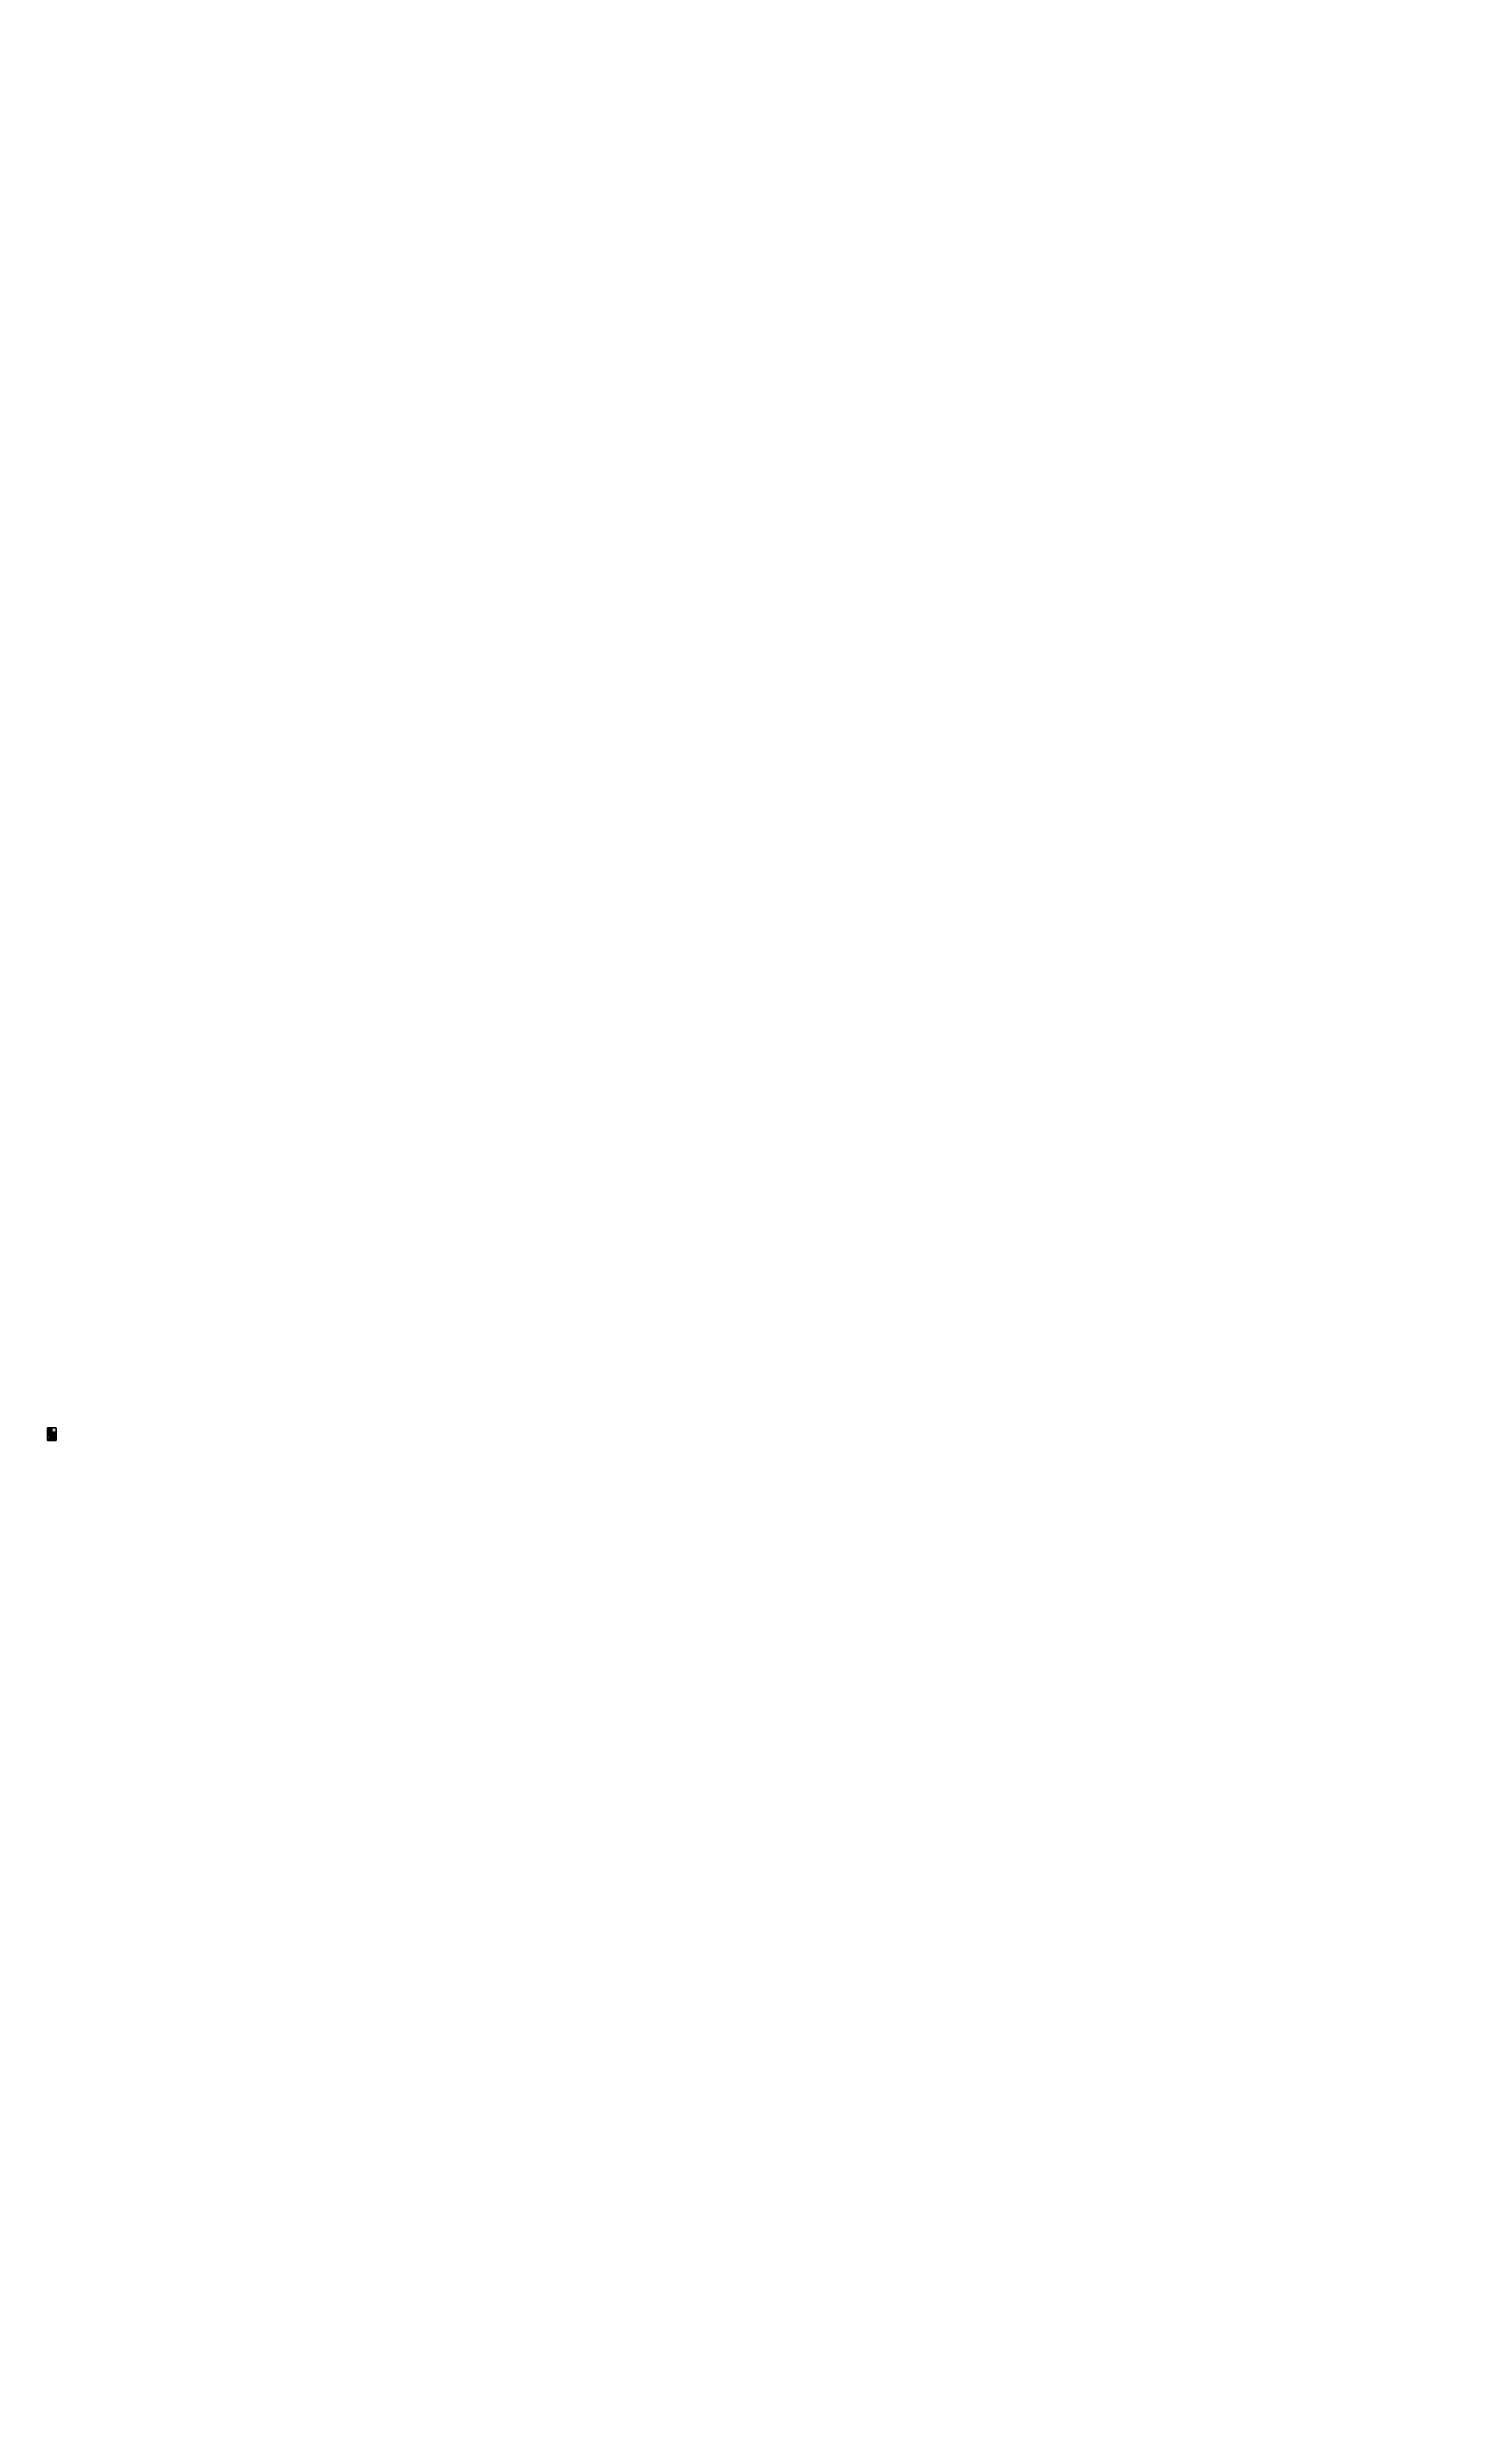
# Model space of a CAD drawing. Extents: x 3959 to 69865, y -46407 to 65821.
import ezdxf

# ---------------------------------------------------------------- set-up
doc = ezdxf.new("R2010")
doc.units = 0
doc.linetypes.add('DASHDOT', pattern=[18, 15, -1, 1, -1])
doc.linetypes.add('DASHED', pattern=[4, 3, -1])
doc.layers.get('0').update_dxf_attribs({"color": 1, "linetype": 'DASHDOT'})
for name, color, linetype in [('1', 8, 'CONTINUOUS'), ('10', 12, 'CONTINUOUS'), ('12', 134, 'CONTINUOUS'), ('2', 8, 'CONTINUOUS'), ('3', 8, 'DASHED'), ('8', 94, 'DASHDOT'), ('9', 162, 'DASHED')]:
    doc.layers.add(name, color=color, linetype=linetype)
doc.styles.get("Standard").update_dxf_attribs({"font": 'gbenor.shx', "bigfont": 'gbcbig.shx'})
doc.dimstyles.get("Standard").update_dxf_attribs({"dimtxt": 3.5, "dimasz": 4, "dimexe": 2, "dimexo": 0, "dimgap": 1, "dimtad": 1, "dimtoh": 1, "dimdec": 4, "dimzin": 0, "dimdsep": 46, "dimtxsty": 'Standard', "dimcen": 0, "dimadec": 0, "dimazin": 0, "dimtfac": 1, "dimtdec": 4, "dimtmove": 0, "dimatfit": 0, "dimfxl": 1, "dimtolj": 1, "dimtzin": 0, "dimarcsym": 0})

# ---------------------------------------------------------------- blocks, each defined once
blk = doc.blocks.new('Cadt1')
at = {"layer": '2'}
for p, q in [((4054, 322), (4055, 323)), ((4055, 323), (4055, 322)), ((4071, 328), (4072, 329, 1)), ((4071, 329), (4072, 329)), ((4072, 329), (4072, 329))]:
    blk.add_line(p, q, dxfattribs=at)
blk = doc.blocks.new('*D1')
at = {"layer": '2'}
for p, q in [((4133, 310), (4146, 315)), ((4135, 310), (4137, 312)), ((4137, 312), (4135, 311)), ((4135, 311), (4135, 310)), ((4137, 312), (4138, 311)), ((4140, 313), (4138, 312)), ((4138, 312), (4138, 312)), ((4138, 312), (4141, 312)), ((4141, 312), (4140, 313))]:
    blk.add_line(p, q, dxfattribs=at)
at = {"layer": '2', "insert": (4139, 313), "char_height": 4.25, "width": 65536, "attachment_point": 7, "rotation": 23.07702}
blk.add_mtext('18', dxfattribs=at)
blk = doc.blocks.new('Cadt3')
at = {"layer": '2'}
for p, q in [((4046, 264), (4139, 264)), ((4048, 264), (4051, 264)), ((4051, 264), (4048, 264)), ((4048, 264), (4048, 264)), ((4051, 269), (4051, 264, 1)), ((4052, 269), (4052, 264)), ((4054, 264), (4052, 264)), ((4052, 264), (4054, 264)), ((4054, 264), (4054, 264)), ((4137, 264), (4139, 264)), ((4139, 264), (4137, 264)), ((4137, 264), (4137, 264)), ((4139, 269), (4139, 264))]:
    blk.add_line(p, q, dxfattribs=at)
blk = doc.blocks.new('Cadt4')
at = {"layer": '2'}
for p, q in [((4052, 277), (4064, 285)), ((4053, 279), (4052, 277, 1)), ((4052, 277), (4054, 278)), ((4054, 278), (4053, 279)), ((4064, 285), (4083, 285))]:
    blk.add_line(p, q, dxfattribs=at)
blk = doc.blocks.new('Cadt5')
at = {"layer": '2'}
for p, q in [((4093, 295), (4083, 285)), ((4091, 293), (4093, 295, 1)), ((4093, 295), (4091, 293)), ((4091, 293), (4091, 293))]:
    blk.add_line(p, q, dxfattribs=at)
blk = doc.blocks.new('Cadt6')
at = {"layer": '2'}
for p, q in [((4124, 273), (4083, 285)), ((4124, 273), (4122, 274)), ((4122, 274), (4122, 273)), ((4122, 273), (4124, 273, 1))]:
    blk.add_line(p, q, dxfattribs=at)
blk = doc.blocks.new('Cadt7')
at = {"layer": '2'}
for p, q in [((4053, 304), (4052, 306, 1)), ((4052, 306), (4052, 304)), ((4052, 306), (4064, 285)), ((4052, 304), (4053, 304))]:
    blk.add_line(p, q, dxfattribs=at)
blk = doc.blocks.new('Cadt8')
at = {"layer": '2'}
for p, q in [((4043, 226), (4143, 226)), ((4045, 225), (4047, 226)), ((4047, 226), (4045, 226)), ((4045, 226), (4045, 225)), ((4047, 229), (4047, 225, 1)), ((4048, 229), (4048, 225)), ((4050, 226), (4048, 226)), ((4048, 226), (4050, 225)), ((4050, 225), (4050, 226)), ((4140, 225), (4143, 226)), ((4143, 226), (4140, 226)), ((4140, 226), (4140, 225)), ((4143, 236), (4143, 235)), ((4143, 225), (4143, 233))]:
    blk.add_line(p, q, dxfattribs=at)
blk = doc.blocks.new('Cadt9')
at = {"layer": '2'}
for p, q in [((4046, 280), (4045, 280)), ((4045, 280), (4045, 280)), ((4045, 280), (4045, 280)), ((4045, 280), (4045, 280)), ((4045, 280), (4045, 279)), ((4045, 279), (4045, 279)), ((4045, 279), (4045, 279)), ((4045, 279), (4045, 278)), ((4045, 278), (4045, 278)), ((4045, 278), (4045, 278)), ((4046, 282), (4046, 281, 1)), ((4046, 281), (4046, 281)), ((4046, 281), (4046, 281)), ((4046, 281), (4046, 281)), ((4046, 281), (4046, 281)), ((4046, 281), (4046, 281)), ((4046, 281), (4046, 280)), ((4046, 280), (4046, 280))]:
    blk.add_line(p, q, dxfattribs=at)
blk = doc.blocks.new('Cadt10')
at = {"layer": '2'}
for p, q in [((4138, 298), (4159, 298)), ((4139, 299), (4159, 299)), ((4145, 280), (4159, 280, 1)), ((4158, 280), (4158, 303)), ((4158, 301), (4158, 299)), ((4158, 299), (4159, 301)), ((4159, 301), (4158, 301)), ((4159, 295), (4158, 298)), ((4158, 298), (4158, 295)), ((4158, 295), (4159, 295)), ((4158, 282), (4158, 280)), ((4158, 280), (4159, 282)), ((4159, 282), (4158, 282))]:
    blk.add_line(p, q, dxfattribs=at)
blk = doc.blocks.new('Cadt11')
at = {"layer": '2'}
for p, q in [((4124, 324), (4124, 324, 1)), ((4124, 324), (4124, 324)), ((4124, 324), (4125, 324)), ((4125, 324), (4125, 324)), ((4125, 324), (4125, 324)), ((4125, 324), (4125, 324)), ((4125, 324), (4126, 324)), ((4126, 324), (4126, 324)), ((4126, 324), (4126, 324)), ((4126, 324), (4127, 324)), ((4127, 324), (4127, 324)), ((4127, 324), (4128, 324)), ((4128, 324), (4128, 324)), ((4128, 324), (4128, 324)), ((4128, 324), (4128, 324))]:
    blk.add_line(p, q, dxfattribs=at)
blk = doc.blocks.new('Cadt12')
for p, q in [((4107, 24), (4108, 24)), ((4107, 24), (4107, 24)), ((4107, 24), (4108, 24)), ((4107, 22), (4107, 23)), ((4107, 23), (4107, 23)), ((4107, 22), (4107, 22)), ((4108, 26), (4108, 26)), ((4108, 26), (4108, 26)), ((4108, 26), (4108, 26)), ((4108, 22), (4109, 22)), ((4108, 22), (4109, 22)), ((4109, 25), (4110, 26)), ((4109, 23), (4109, 24)), ((4109, 23), (4109, 24)), ((4109, 24), (4109, 24)), ((4109, 22), (4109, 22)), ((4110, 25), (4110, 26)), ((4110, 25), (4110, 25)), ((4110, 21), (4110, 22)), ((4111, 23), (4111, 23, 1)), ((4111, 23), (4111, 23)), ((4111, 23), (4111, 23))]:
    blk.add_line(p, q)
blk = doc.blocks.new('Cadt13')
at = {"layer": '1'}
for p, q in [((4084, 88), (4083, 86)), ((4083, 86), (4083, 84)), ((4083, 84), (4083, 82)), ((4083, 82), (4084, 81)), ((4086, 91), (4084, 89)), ((4084, 89), (4084, 88)), ((4084, 81), (4084, 79)), ((4084, 79), (4086, 78)), ((4087, 92), (4086, 91)), ((4086, 78), (4087, 77)), ((4089, 93), (4087, 92)), ((4087, 77), (4089, 76)), ((4091, 94), (4089, 93)), ((4089, 76), (4091, 75)), ((4093, 94), (4091, 94)), ((4091, 75), (4093, 74)), ((4095, 94), (4093, 94)), ((4093, 74), (4095, 74)), ((4097, 94), (4095, 94)), ((4095, 74), (4097, 74)), ((4100, 94), (4097, 94)), ((4097, 74), (4100, 75)), ((4102, 93), (4100, 94)), ((4100, 75), (4102, 76)), ((4103, 92), (4102, 93)), ((4102, 76), (4103, 77)), ((4105, 91), (4103, 92)), ((4103, 77), (4105, 78)), ((4106, 89), (4105, 91)), ((4105, 78), (4106, 79)), ((4107, 88), (4106, 89)), ((4106, 79), (4107, 81)), ((4108, 86), (4107, 88)), ((4107, 81), (4108, 82)), ((4108, 84), (4108, 86, 1)), ((4108, 82), (4108, 84))]:
    blk.add_line(p, q, dxfattribs=at)
blk = doc.blocks.new('Cadt14')
at = {"layer": '1'}
for p, q in [((4083, 83), (4083, 81, 1)), ((4083, 81), (4084, 79)), ((4084, 79), (4084, 78)), ((4084, 78), (4086, 76)), ((4086, 76), (4087, 75)), ((4087, 75), (4089, 74)), ((4089, 74), (4091, 73)), ((4091, 73), (4093, 73)), ((4093, 73), (4095, 73)), ((4095, 73), (4097, 73)), ((4097, 73), (4100, 73)), ((4100, 73), (4102, 74)), ((4102, 74), (4103, 75)), ((4103, 75), (4105, 76)), ((4105, 76), (4106, 78)), ((4106, 78), (4107, 79)), ((4107, 79), (4108, 81)), ((4108, 81), (4108, 83))]:
    blk.add_line(p, q, dxfattribs=at)
blk = doc.blocks.new('Cadt15')
at = {"layer": '1'}
for p, q in [((4094, 88), (4093, 88, 1)), ((4094, 88), (4093, 88)), ((4093, 88), (4093, 88)), ((4094, 86), (4093, 86)), ((4094, 86), (4093, 86)), ((4093, 86), (4093, 85)), ((4095, 89), (4094, 89)), ((4095, 87), (4094, 87)), ((4095, 85), (4094, 84)), ((4095, 87), (4095, 87)), ((4095, 87), (4095, 87)), ((4095, 85), (4095, 85)), ((4095, 84), (4095, 84)), ((4096, 88), (4096, 88)), ((4096, 88), (4096, 88)), ((4096, 88), (4096, 88)), ((4096, 86), (4096, 86)), ((4096, 86), (4096, 86)), ((4096, 86), (4096, 86)), ((4098, 87), (4097, 87)), ((4097, 87), (4097, 87)), ((4097, 87), (4097, 87))]:
    blk.add_line(p, q, dxfattribs=at)
blk = doc.blocks.new('Cadt16')
at = {"layer": '1'}
for p, q in [((4084, 87), (4083, 86)), ((4083, 86), (4083, 84)), ((4083, 84), (4083, 83, 1)), ((4083, 83), (4084, 81)), ((4085, 89), (4084, 87)), ((4084, 81), (4085, 79)), ((4086, 90), (4085, 89)), ((4085, 79), (4086, 78)), ((4088, 91), (4086, 90)), ((4086, 78), (4088, 77)), ((4089, 92), (4088, 91)), ((4088, 77), (4089, 76)), ((4091, 93), (4089, 92)), ((4089, 76), (4091, 75)), ((4093, 94), (4091, 93)), ((4091, 75), (4093, 75)), ((4095, 94), (4093, 94)), ((4093, 75), (4095, 75)), ((4097, 94), (4095, 94)), ((4095, 75), (4097, 75)), ((4099, 93), (4097, 94)), ((4097, 75), (4099, 75)), ((4101, 92), (4099, 93)), ((4099, 75), (4101, 76)), ((4103, 91), (4101, 92)), ((4101, 76), (4103, 77)), ((4104, 90), (4103, 91)), ((4103, 77), (4104, 78)), ((4106, 89), (4104, 90)), ((4104, 78), (4106, 79)), ((4107, 87), (4106, 89)), ((4106, 79), (4107, 81)), ((4107, 86), (4107, 87)), ((4107, 84), (4107, 86)), ((4107, 83), (4107, 84)), ((4107, 81), (4107, 83))]:
    blk.add_line(p, q, dxfattribs=at)
blk = doc.blocks.new('Cadt17')
for p, q in [((4017, -77), (4017, -69)), ((4028, -107), (4028, -53)), ((4039, -77), (4039, -69))]:
    blk.add_line(p, q)
at = {"layer": '1'}
for p, q in [((4015, -60), (4014, -61)), ((4014, -61), (4014, -76)), ((4014, -76), (4015, -77)), ((4019, -60), (4015, -60)), ((4015, -77), (4017, -77)), ((4038, -65), (4017, -65, 6)), ((4017, -66), (4017, -68)), ((4018, -68), (4017, -69)), ((4017, -68), (4017, -69)), ((4017, -68), (4018, -68)), ((4017, -69), (4017, -79)), ((4017, -79), (4018, -79)), ((4017, -82), (4018, -82)), ((4017, -82), (4017, -105)), ((4019, -61), (4018, -60)), ((4037, -63), (4018, -63, 6)), ((4018, -63), (4018, -65)), ((4018, -63), (4027, -63)), ((4018, -65), (4018, -63)), ((4027, -65), (4018, -65)), ((4018, -68), (4019, -68)), ((4018, -79), (4018, -82)), ((4019, -56), (4019, -63)), ((4019, -61), (4019, -63)), ((4019, -61), (4019, -61)), ((4019, -67), (4019, -65)), ((4019, -67), (4036, -67)), ((4019, -67), (4020, -87)), ((4035, -85), (4020, -85, 6)), ((4020, -87), (4020, -89, 6)), ((4020, -87), (4022, -87)), ((4021, -89), (4020, -89)), ((4021, -65), (4021, -63)), ((4034, -87), (4021, -87, 6)), ((4021, -98), (4021, -87)), ((4021, -98), (4022, -99)), ((4021, -98), (4034, -98)), ((4022, -87), (4022, -85)), ((4022, -98), (4022, -105)), ((4022, -99), (4033, -99)), ((4037, -63), (4026, -63)), ((4028, -65), (4037, -65)), ((4033, -87), (4033, -85, 6)), ((4035, -87), (4033, -87)), ((4034, -98), (4033, -99)), ((4034, -98), (4034, -87)), ((4034, -89), (4035, -89, 6)), ((4034, -98), (4034, -104)), ((4035, -65), (4035, -63)), ((4036, -67), (4035, -87)), ((4036, -56), (4036, -63)), ((4040, -60), (4036, -60)), ((4036, -61), (4038, -60)), ((4036, -61), (4036, -63)), ((4036, -61), (4036, -61)), ((4036, -67), (4036, -65)), ((4036, -68), (4038, -68)), ((4036, -87), (4036, -89)), ((4037, -65), (4037, -63)), ((4037, -65), (4037, -63)), ((4037, -79), (4037, -82)), ((4037, -79), (4039, -79)), ((4037, -82), (4039, -82)), ((4039, -68), (4038, -68)), ((4039, -69), (4038, -68)), ((4039, -68), (4038, -69)), ((4039, -68), (4039, -66)), ((4039, -69), (4039, -79)), ((4039, -77), (4040, -77)), ((4039, -82), (4039, -105)), ((4041, -61), (4040, -60)), ((4040, -77), (4041, -76)), ((4041, -76), (4041, -61))]:
    blk.add_line(p, q, dxfattribs=at)
for centre, radius, start, end in [((4017, -66), 0.84, 90, 180), ((4020, -87), 0.28, 90, 180), ((4020, -89), 0.28, 180, 270), ((4022, -85), 0.28, 0, 90), ((4022, -87), 0.28, 270, 360), ((4033, -85), 0.28, 90, 180), ((4033, -87), 0.28, 180, 270), ((4035, -87), 0.28, 0, 90), ((4035, -89), 0.28, 270, 360), ((4038, -66), 0.84, 0, 90)]:
    blk.add_arc(centre, radius, start, end, dxfattribs=at)
at = {"layer": '2'}
for p, q in [((4001, -53), (3991, -53)), ((4001, -76), (3991, -76)), ((4019, -64), (4001, -53)), ((4015, -73), (4001, -76)), ((4017, -65), (4014, -62)), ((4017, -67), (4014, -64)), ((4017, -69), (4014, -67)), ((4017, -72), (4014, -69)), ((4017, -74), (4014, -71)), ((4017, -77), (4014, -74)), ((4018, -64), (4015, -60)), ((4019, -62), (4017, -60, 1)), ((4018, -68), (4017, -70)), ((4017, -69), (4017, -79)), ((4019, -69), (4017, -72)), ((4020, -72), (4017, -74)), ((4020, -74), (4017, -77)), ((4020, -76), (4017, -79)), ((4017, -84), (4020, -81)), ((4017, -86), (4020, -83)), ((4017, -89), (4020, -85)), ((4017, -91), (4020, -88)), ((4017, -93), (4021, -89)), ((4017, -96), (4021, -92)), ((4017, -98), (4021, -94)), ((4017, -101), (4021, -96)), ((4017, -103), (4021, -99)), ((4017, -105), (4021, -101)), ((4017, -105), (4018, -105)), ((4018, -63), (4019, -63)), ((4018, -65), (4020, -63)), ((4018, -80), (4020, -78)), ((4018, -105), (4020, -105)), ((4019, -56), (4019, -56)), ((4019, -56), (4019, -56)), ((4019, -56), (4019, -56)), ((4019, -56), (4019, -56)), ((4019, -56), (4019, -56)), ((4019, -56), (4020, -56)), ((4019, -65), (4021, -63)), ((4021, -103), (4019, -105)), ((4020, -56), (4020, -55)), ((4020, -55), (4021, -55)), ((4020, -56), (4020, -56)), ((4020, -56), (4020, -56)), ((4020, -56), (4020, -56)), ((4020, -65), (4021, -65)), ((4020, -105), (4022, -105)), ((4021, -55), (4021, -55)), ((4021, -55), (4022, -55)), ((4021, -98), (4021, -105)), ((4022, -55), (4022, -55)), ((4022, -55), (4023, -55)), ((4022, -98), (4022, -87)), ((4022, -105), (4024, -105)), ((4023, -55), (4024, -55)), ((4024, -55), (4025, -55)), ((4024, -105), (4025, -104)), ((4025, -55), (4026, -55)), ((4025, -104), (4026, -104)), ((4026, -55), (4027, -55)), ((4026, -104), (4027, -104)), ((4027, -55), (4028, -56)), ((4027, -104), (4028, -104)), ((4028, -56), (4029, -56)), ((4028, -104), (4029, -104)), ((4029, -56), (4030, -56)), ((4029, -104), (4029, -104)), ((4029, -104), (4030, -104)), ((4030, -56), (4031, -56)), ((4030, -104), (4031, -104)), ((4031, -56), (4032, -57)), ((4031, -104), (4032, -104)), ((4032, -57), (4033, -57)), ((4032, -104), (4033, -104)), ((4033, -57), (4034, -57)), ((4033, -104), (4034, -104)), ((4034, -57), (4034, -57)), ((4034, -57), (4035, -57)), ((4034, -90), (4039, -86)), ((4034, -98), (4034, -87)), ((4034, -92), (4039, -88)), ((4034, -95), (4039, -91)), ((4034, -97), (4039, -93)), ((4034, -100), (4039, -95)), ((4034, -102), (4039, -98)), ((4034, -98), (4034, -104)), ((4034, -104), (4039, -100)), ((4034, -104), (4036, -104)), ((4035, -57), (4035, -56)), ((4035, -56), (4035, -56)), ((4035, -56), (4036, -56)), ((4035, -64), (4036, -63)), ((4035, -65), (4037, -63)), ((4035, -80), (4039, -76)), ((4035, -82), (4037, -80)), ((4035, -85), (4038, -82)), ((4035, -87), (4039, -83)), ((4036, -56), (4036, -56)), ((4036, -56), (4036, -56)), ((4036, -56), (4036, -56)), ((4036, -56), (4036, -56)), ((4036, -56), (4036, -56)), ((4036, -56), (4036, -56)), ((4036, -56), (4036, -56)), ((4036, -56), (4036, -56)), ((4036, -65), (4037, -64)), ((4036, -70), (4037, -68)), ((4036, -72), (4039, -69)), ((4036, -75), (4039, -72)), ((4036, -77), (4039, -74)), ((4036, -104), (4037, -104)), ((4041, -66), (4037, -61)), ((4041, -68), (4037, -64)), ((4037, -65), (4037, -65)), ((4039, -102), (4037, -104)), ((4037, -104), (4038, -105)), ((4041, -63), (4038, -60)), ((4038, -69), (4038, -79)), ((4038, -79), (4038, -79)), ((4038, -79), (4039, -79)), ((4038, -105), (4039, -105)), ((4041, -70), (4039, -68)), ((4041, -73), (4039, -70)), ((4041, -75), (4039, -72)), ((4041, -77), (4039, -75)), ((4039, -105), (4039, -105))]:
    blk.add_line(p, q, dxfattribs=at)
at = {"layer": '9'}
for p, q in [((4027, -63), (4027, -65)), ((4028, -63), (4028, -65))]:
    blk.add_line(p, q, dxfattribs=at)
at = {"layer": '2', "char_height": 4.25, "width": 65536, "attachment_point": 7}
for s, insert in [('23', (3994, -52)), ('24', (3994, -75)), ('不按比例', (4021, -51))]:
    blk.add_mtext(s, dxfattribs=dict(at, insert=insert))
blk = doc.blocks.new('*D17')
at = {"layer": '2'}
for p, q in [((4133, 303), (4108, 303)), ((4122, 303), (4124, 303)), ((4124, 303), (4122, 303)), ((4122, 303), (4122, 303)), ((4124, 305), (4124, 303)), ((4128, 305), (4128, 303)), ((4131, 303), (4128, 303)), ((4128, 303), (4131, 303)), ((4131, 303), (4131, 303))]:
    blk.add_line(p, q, dxfattribs=at)
at = {"layer": '2', "insert": (4109, 304), "char_height": 4.25, "width": 65536, "attachment_point": 7}
blk.add_mtext('%%c80X6', dxfattribs=at)
blk = doc.blocks.new('*D18')
at = {"layer": '2'}
for p, q in [((4088, 286), (4115, 286)), ((4093, 286), (4090, 287)), ((4090, 287), (4090, 286)), ((4090, 286), (4093, 286)), ((4093, 291), (4093, 286)), ((4098, 290), (4098, 286)), ((4100, 287), (4098, 286)), ((4098, 286), (4100, 286)), ((4100, 286), (4100, 287))]:
    blk.add_line(p, q, dxfattribs=at)
at = {"layer": '2', "insert": (4100, 287), "char_height": 4.25, "width": 65536, "attachment_point": 7}
blk.add_mtext('%%c95X8', dxfattribs=at)
blk = doc.blocks.new('Cadt20')
at = {"layer": '1'}
for p, q in [((4233, 246), (4353, 246)), ((4233, 101), (4233, 246)), ((4233, 101), (4353, 101)), ((4353, 101), (4353, 246))]:
    blk.add_line(p, q, dxfattribs=at)
at = {"layer": '2'}
for p, q in [((4233, 238), (4353, 238)), ((4233, 230), (4353, 230)), ((4233, 222), (4353, 222)), ((4233, 214), (4353, 214)), ((4233, 206), (4353, 206)), ((4233, 198), (4353, 198)), ((4233, 190), (4353, 190)), ((4233, 182), (4353, 182)), ((4233, 174), (4353, 174)), ((4233, 166), (4353, 166)), ((4233, 158), (4353, 158)), ((4233, 150), (4353, 150)), ((4233, 142), (4353, 142)), ((4233, 134), (4353, 134)), ((4273, 101), (4273, 246)), ((4313, 174), (4313, 246)), ((4313, 134), (4313, 118)), ((4313, 118), (4353, 118))]:
    blk.add_line(p, q, dxfattribs=at)
at = {"layer": '2', "width": 65536, "attachment_point": 7}
for s, insert, char_height in [('4. 本设备除夹套与上接环对接焊缝按HG2432-2001标准规定要求外,其余主焊缝经外', (4215, 350), 4.25), ('1. 本设备按HG2432-2001《搪玻璃设备技术条件》,和GB/T7987%%d7994标准进行', (4216, 394), 4.25), ('制造,检验和验收.并接受《压力容器安全技术监察规程》监督.', (4216, 387), 4.25), ('2. 基体,接管及焊接材料应有证明书,并符合GB/T3274-1988,GB/T8163-1999,', (4216, 380), 4.25), ('3. 焊接接头的基本型式与尺寸按GB985%%d986-88及厂标Q/NMHJ J 2403《搪玻璃容', (4216, 365), 4.25), ('观检查合格后,X射线检测,检测长度不得少于各条主焊缝长度的20%,且不少于250mm,', (4216, 343), 4.25), ('并按JB/T4730.2-2005《承压设备无损检测 第2部分:射线检测》标准评定,射线', (4216, 336), 4.25), ('5. 夹套与内罐组装完毕,按GB/T7994-2005《搪玻璃压力容器水压试验方法》进行水压试', (4216, 322), 4.25), ('验,内罐试验压力为0.35MPa;夹套试验压力为0.81MPa.', (4216, 315), 4.25), ('6. 水压试验后,将水放净,,设备吹干,然后按GB/T7993-2003《用在腐蚀条件下的搪玻璃', (4216, 308), 4.25), ('设备的高电压试验方法》进行复验,复验电压为10KV.', (4216, 301), 4.25), ('7. 搅拌器旋转方应和图示方向相符,不得反转.', (4216, 294), 4.25), ('8. 管口安装高度以正视图为准,管口方位以俯视图为准.', (4216, 287), 4.25), ('9. 设备检验合格后,外表喷涂底漆及灰色面漆,漆面光滑均匀.', (4216, 280), 4.25), ('注: 1. 内罐经0.81MPa压差校核稳定.', (4216, 273), 4.25), ('照相等级不低于AB级,Ⅲ级合格.', (4222, 329), 4.25), ('GB/T5293-1999,GB/T5117-1995标准规定的要求.', (4223, 372), 4.25), ('器焊接工艺规程》,焊接材料:自动焊采用H08A焊丝,SJ101焊剂,手工焊采用J422焊条.', (4223, 357), 4.25), ('搅拌器转速 r/min', (4234, 152), 4.25), ('设计压力  MPa', (4235, 232), 4.25), ('设计温度  %%dC', (4235, 224), 4.25), ('工作压力  MPa', (4235, 216), 4.25), ('工作温度  %%dC', (4235, 208), 4.25), ('水压试验压力 MPa', (4235, 200), 4.25), ('公称容积  L', (4235, 192), 4.25), ('铁坯腐蚀裕量 mm', (4235, 184), 4.25), ('焊接接头系数  %%c', (4235, 176), 4.25), ('搪玻璃层耐温差急变性', (4235, 168), 4.25), ('夹套传热面积 m', (4235, 160), 4.25), ('电机功率  Kw', (4235, 144), 4.25), ('容器类别', (4235, 136), 4.25), ('使用介质', (4235, 116), 4.25), ('2', (4267, 162), 2.55), ('技 术 要 求', (4273, 404), 5.1), ('技 术 特 性 表', (4272, 250), 5.95), ('无机酸,有机酸,工业磷', (4275, 120), 4.25), ('有机溶剂,无机盐,有机盐等.', (4275, 104), 4.25), ('除含氟离子介质以外的', (4275, 128), 4.25), ('酸(t≤180%%dC,浓度<30%),弱碱(PH<12,t<100%%dC)', (4276, 112), 4.25), ('冷冲击 110%%dC   热冲击  120%%dC', (4284, 168), 4.25), ('内  罐', (4286, 240), 4.25), ('≤0.25', (4287, 216), 4.25), ('0-180', (4287, 208), 4.25), ('0.25', (4289, 232), 4.25), ('0.35', (4289, 200), 4.25), ('6300', (4288, 192), 4.25), ('0.85', (4289, 176), 4.25), ('200', (4289, 224), 4.25), ('2', (4292, 184), 4.25), ('二 类', (4308, 136), 4.25), ('16.3', (4309, 160), 4.25), ('130', (4310, 152), 4.25), ('7.5', (4310, 144), 4.25), ('蒸汽,水,油等中性液体', (4315, 127), 4.25), ('物质.', (4315, 120), 4.25), ('夹  套', (4326, 240), 4.25), ('0-200', (4327, 208), 4.25), ('≤0.6', (4328, 216), 4.25), ('0.81', (4329, 200), 4.25), ('1050', (4329, 192), 4.25), ('0.85', (4329, 176), 4.25), ('0.6', (4330, 232), 4.25), ('200', (4329, 224), 4.25), ('1', (4332, 184), 4.25)]:
    blk.add_mtext(s, dxfattribs=dict(at, insert=insert, char_height=char_height))
blk = doc.blocks.new('Cadt21')
for p, q in [((4084, 63), (4089, 59, 1)), ((4084, 41), (4089, 46)), ((4107, 64), (4101, 58)), ((4107, 41), (4102, 45))]:
    blk.add_line(p, q)
blk.add_circle((4095, 52), 12.5)
at = {"layer": '1'}
for p, q in [((4083, 61), (4087, 64)), ((4083, 61), (4086, 58)), ((4083, 44), (4086, 46)), ((4087, 40), (4083, 44)), ((4086, 58), (4090, 61)), ((4090, 43), (4086, 46)), ((4087, 64), (4090, 61)), ((4087, 40), (4090, 43)), ((4104, 64), (4101, 61)), ((4101, 61), (4104, 58)), ((4104, 46), (4101, 43)), ((4104, 40), (4101, 43)), ((4104, 64), (4107, 61)), ((4107, 61), (4104, 58)), ((4107, 44), (4104, 46)), ((4107, 44), (4104, 40))]:
    blk.add_line(p, q, dxfattribs=at)
for centre, radius in [((4086, 61), 0.75), ((4086, 43), 0.75), ((4095, 52), 4.95), ((4095, 52), 3.25), ((4104, 61), 0.75), ((4104, 43), 0.75)]:
    blk.add_circle(centre, radius, dxfattribs=at)
at = {"layer": '3'}
for p, q in [((4084, 61), (4087, 58)), ((4084, 43), (4087, 46)), ((4086, 63), (4089, 61)), ((4086, 41), (4089, 43)), ((4104, 63), (4101, 61)), ((4104, 41), (4101, 43)), ((4107, 61), (4104, 58)), ((4107, 43), (4104, 46))]:
    blk.add_line(p, q, dxfattribs=at)
blk = doc.blocks.new('*D21')
at = {"layer": '2'}
for p, q in [((4081, 46), (4070, 46)), ((4107, 57), (4081, 46)), ((4084, 47), (4086, 49)), ((4087, 48), (4084, 47)), ((4086, 49), (4087, 48)), ((4107, 57), (4104, 55)), ((4104, 56), (4107, 57)), ((4104, 55), (4104, 56))]:
    blk.add_line(p, q, dxfattribs=at)
at = {"layer": '2', "insert": (4071, 47), "char_height": 4.25, "width": 65536, "attachment_point": 7}
blk.add_mtext('%%c500', dxfattribs=at)
blk = doc.blocks.new('*D22')
at = {"layer": '2'}
for p, q in [((4098, 400), (4169, 400)), ((4104, 332), (4169, 332)), ((4136, 299), (4169, 299)), ((4166, 400), (4167, 397)), ((4166, 397), (4166, 400)), ((4166, 299), (4166, 400)), ((4167, 397), (4166, 397)), ((4166, 332), (4166, 335)), ((4166, 335), (4167, 335)), ((4167, 335), (4166, 332)), ((4166, 332), (4167, 329)), ((4166, 329), (4166, 332)), ((4167, 329), (4166, 329)), ((4166, 299), (4166, 302, 1)), ((4166, 302), (4167, 302)), ((4167, 302), (4166, 299))]:
    blk.add_line(p, q, dxfattribs=at)
at = {"layer": '2', "char_height": 4.25, "width": 65536, "attachment_point": 7, "rotation": 90}
for s, insert in [('1429', (4165, 359)), ('652', (4165, 312))]:
    blk.add_mtext(s, dxfattribs=dict(at, insert=insert))
blk = doc.blocks.new('Cadt24')
for p, q in [((4083, 334), (4083, 325)), ((4091, 332), (4088, 332)), ((4090, 332), (4090, 328, 6)), ((4099, 334), (4102, 334)), ((4101, 332), (4101, 328)), ((4108, 334), (4108, 325))]:
    blk.add_line(p, q)
at = {"layer": '1'}
for p, q in [((4081, 333), (4084, 333, 6)), ((4081, 333), (4081, 332)), ((4081, 326), (4081, 332, 6)), ((4081, 332), (4091, 332)), ((4081, 332), (4085, 332)), ((4081, 331), (4085, 331)), ((4087, 369), (4084, 334, 6)), ((4085, 327), (4085, 332)), ((4086, 334), (4086, 340, 6)), ((4087, 370), (4087, 369)), ((4087, 370), (4089, 370)), ((4087, 369), (4104, 369)), ((4087, 369), (4104, 369)), ((4087, 333), (4091, 333)), ((4088, 381), (4088, 373)), ((4088, 381), (4090, 381)), ((4088, 380), (4103, 380)), ((4088, 379), (4103, 379)), ((4088, 375), (4103, 375)), ((4088, 374), (4103, 374)), ((4088, 373), (4089, 373)), ((4089, 365), (4088, 337)), ((4089, 398), (4089, 396)), ((4089, 395), (4090, 396)), ((4089, 396), (4101, 396)), ((4089, 395), (4089, 383)), ((4089, 373), (4102, 373, 6)), ((4089, 373), (4089, 370)), ((4089, 370), (4102, 370, 6)), ((4089, 357), (4102, 357)), ((4089, 356), (4102, 356)), ((4089, 355), (4102, 355)), ((4089, 354), (4102, 354)), ((4089, 333), (4091, 333)), ((4089, 333), (4089, 332)), ((4089, 332), (4091, 332)), ((4089, 332), (4089, 330)), ((4089, 332), (4102, 332)), ((4090, 330), (4089, 330)), ((4098, 330), (4089, 330)), ((4089, 330), (4089, 328)), ((4091, 328), (4089, 328)), ((4090, 383), (4100, 383, 6)), ((4090, 382), (4090, 381)), ((4090, 381), (4101, 381, 6)), ((4100, 338), (4090, 338)), ((4090, 338), (4090, 335)), ((4090, 336), (4090, 336)), ((4100, 335), (4090, 335)), ((4090, 330), (4093, 330)), ((4090, 329), (4090, 330)), ((4090, 330), (4090, 329)), ((4091, 329), (4090, 329)), ((4091, 400), (4099, 400, 6)), ((4091, 367), (4100, 367, 6)), ((4091, 363), (4091, 365)), ((4091, 365), (4100, 365)), ((4091, 364), (4100, 364, 1)), ((4091, 363), (4100, 363, 6)), ((4091, 357), (4092, 358, 6)), ((4091, 352), (4091, 354)), ((4091, 352), (4099, 352)), ((4091, 352), (4092, 351)), ((4091, 335), (4091, 332)), ((4091, 330), (4091, 330)), ((4091, 329), (4092, 329, 6)), ((4091, 328), (4091, 329)), ((4091, 328), (4091, 329)), ((4092, 367), (4092, 365)), ((4092, 363), (4092, 359)), ((4092, 358), (4098, 358)), ((4092, 351), (4099, 351)), ((4092, 348), (4092, 344)), ((4098, 348), (4092, 348)), ((4098, 344), (4092, 344)), ((4099, 339), (4092, 339)), ((4092, 339), (4092, 338)), ((4092, 328), (4092, 329)), ((4092, 326), (4093, 326)), ((4093, 359), (4098, 359, 6)), ((4093, 344), (4093, 339)), ((4094, 358), (4094, 359)), ((4094, 351), (4094, 348)), ((4097, 359), (4097, 358)), ((4097, 351), (4097, 348)), ((4098, 367), (4098, 365)), ((4098, 363), (4098, 359)), ((4098, 358), (4099, 357)), ((4098, 348), (4098, 344)), ((4098, 344), (4098, 339)), ((4098, 330), (4102, 330)), ((4098, 330), (4100, 330)), ((4099, 326), (4098, 326, 6)), ((4099, 352), (4099, 354)), ((4099, 351), (4099, 352)), ((4099, 339), (4099, 338)), ((4099, 330), (4099, 330)), ((4099, 329), (4099, 329)), ((4099, 329), (4100, 329)), ((4099, 328), (4099, 329, 6)), ((4099, 329), (4099, 328)), ((4099, 328), (4102, 328)), ((4100, 382), (4100, 381, 6)), ((4100, 365), (4100, 363)), ((4100, 338), (4100, 335)), ((4101, 336), (4100, 336)), ((4102, 335), (4100, 335)), ((4100, 335), (4100, 332)), ((4102, 334), (4100, 334)), ((4104, 333), (4100, 333)), ((4100, 332), (4102, 332)), ((4106, 332), (4100, 332)), ((4100, 330), (4102, 330)), ((4100, 329), (4100, 330, 6)), ((4100, 330), (4100, 329)), ((4100, 329), (4100, 330)), ((4100, 328), (4100, 329, 6)), ((4101, 398), (4101, 396)), ((4101, 396), (4101, 395)), ((4101, 395), (4101, 383)), ((4101, 392), (4102, 392)), ((4101, 392), (4102, 392)), ((4101, 381), (4103, 381)), ((4101, 373), (4101, 370, 6)), ((4101, 365), (4102, 337)), ((4102, 373), (4103, 373, 6)), ((4102, 370), (4104, 370)), ((4102, 334), (4102, 335)), ((4102, 330), (4102, 332)), ((4102, 328), (4102, 330)), ((4103, 381), (4103, 373)), ((4104, 369), (4104, 370)), ((4104, 369), (4107, 334)), ((4104, 334), (4104, 340)), ((4110, 332), (4106, 332)), ((4110, 332), (4106, 332)), ((4106, 327), (4106, 332)), ((4110, 331), (4106, 331)), ((4107, 333), (4110, 333, 6)), ((4110, 333), (4110, 332)), ((4110, 326), (4110, 332))]:
    blk.add_line(p, q, dxfattribs=at)
for radius in [0.556, 0.394]:
    blk.add_circle((4102, 392), radius, dxfattribs=at)
for centre, radius, start, end in [((4084, 334), 0.5, 270, 357.59739), ((4087, 334), 0.5, 177.59739, 270), ((4090, 337), 1.5, 177.59739, 270.38683), ((4091, 398), 2, 90, 180), ((4090, 383), 0.5, 180, 270), ((4089, 373), 0.5, 0, 90), ((4089, 370), 0.5, 270, 360), ((4091, 365), 1.5, 90, 177.59739), ((4090, 382), 0.5, 0, 90), ((4090, 381), 0.5, 270, 360), ((4090, 328), 1.6, 273.12139, 360), ((4091, 329), 1, 0, 90), ((4091, 329), 0.25, 0, 90), ((4090, 328), 1, 273.07972, 360), ((4093, 359), 0.5, 180, 270), ((4098, 359), 0.5, 270, 360), ((4099, 398), 2, 0, 90), ((4100, 329), 1, 90, 180), ((4099, 329), 0.25, 90, 180), ((4100, 328), 1.02, 180, 266.9045), ((4100, 328), 1.6, 180, 266.87767), ((4101, 382), 0.5, 90, 180), ((4101, 381), 0.5, 180, 270), ((4100, 365), 1.5, 2.40261, 90), ((4101, 383), 0.5, 270, 360), ((4102, 373), 0.5, 90, 180), ((4102, 370), 0.5, 180, 270), ((4101, 337), 1.5, 269.72253, 362.40261), ((4104, 334), 0.5, 270, 362.40261), ((4107, 334), 0.5, 182.40261, 270)]:
    blk.add_arc(centre, radius, start, end, dxfattribs=at)
at = {"layer": '2'}
for p, q in [((4085, 339), (4086, 339)), ((4086, 339), (4086, 340)), ((4086, 340), (4086, 340)), ((4086, 340), (4086, 340)), ((4086, 340), (4086, 340)), ((4086, 340), (4086, 340)), ((4086, 340), (4086, 340)), ((4086, 340), (4087, 340)), ((4086, 339), (4086, 339)), ((4086, 339), (4086, 339)), ((4086, 339), (4086, 339)), ((4086, 339), (4086, 339)), ((4086, 339), (4086, 339)), ((4086, 339), (4086, 339)), ((4086, 339), (4086, 339)), ((4087, 340), (4087, 340)), ((4087, 340), (4087, 340)), ((4087, 340), (4087, 340)), ((4087, 340), (4087, 340)), ((4087, 340), (4087, 340)), ((4087, 340), (4087, 340)), ((4087, 340), (4087, 340)), ((4087, 340), (4087, 340)), ((4087, 340), (4087, 340)), ((4087, 340), (4088, 340)), ((4088, 340), (4088, 340)), ((4088, 340), (4088, 340)), ((4088, 340), (4088, 340)), ((4088, 340), (4088, 340)), ((4088, 340), (4088, 340)), ((4088, 340), (4088, 340)), ((4088, 340), (4088, 339)), ((4088, 339), (4088, 339)), ((4088, 339), (4088, 339)), ((4088, 339), (4088, 339)), ((4088, 339), (4088, 339)), ((4088, 339), (4088, 339)), ((4088, 339), (4088, 339)), ((4088, 339), (4088, 339)), ((4102, 339), (4102, 339)), ((4102, 339), (4102, 339)), ((4102, 339), (4102, 339)), ((4102, 339), (4102, 339)), ((4102, 339), (4102, 339)), ((4102, 339), (4102, 339)), ((4102, 339), (4102, 339)), ((4102, 339), (4102, 339)), ((4102, 339), (4102, 339)), ((4102, 339), (4102, 339)), ((4102, 339), (4103, 339)), ((4103, 339), (4103, 340)), ((4103, 340), (4103, 340)), ((4103, 340), (4103, 340)), ((4103, 340), (4103, 340)), ((4103, 340), (4103, 340)), ((4103, 340), (4103, 340)), ((4103, 340), (4103, 340)), ((4103, 340), (4103, 340)), ((4103, 340), (4103, 340)), ((4103, 340), (4103, 340)), ((4103, 340), (4104, 340)), ((4103, 339), (4103, 339)), ((4103, 339), (4103, 339)), ((4104, 340), (4104, 340)), ((4104, 340), (4104, 340)), ((4104, 340), (4104, 340)), ((4104, 340), (4104, 340)), ((4104, 340), (4104, 340)), ((4104, 340), (4104, 340)), ((4104, 340), (4105, 340)), ((4105, 340), (4105, 340)), ((4105, 340), (4105, 340)), ((4105, 340), (4105, 340)), ((4105, 340), (4105, 340)), ((4105, 340), (4105, 340)), ((4105, 340), (4105, 340)), ((4105, 340), (4105, 340)), ((4105, 340), (4106, 339))]:
    blk.add_line(p, q, dxfattribs=at)
at = {"layer": '8'}
for p, q in [((4088, 371), (4088, 368)), ((4089, 382), (4089, 373)), ((4091, 366), (4091, 362)), ((4099, 366), (4099, 362)), ((4101, 392), (4103, 392)), ((4102, 393), (4102, 391)), ((4102, 382), (4102, 373)), ((4103, 371), (4103, 368))]:
    blk.add_line(p, q, dxfattribs=at)
blk = doc.blocks.new('*D24')
at = {"layer": '2'}
for p, q in [((4140, 291), (4152, 291)), ((4149, 295), (4150, 298)), ((4150, 295), (4149, 295)), ((4150, 291), (4149, 294, 1)), ((4149, 294), (4150, 294)), ((4150, 298), (4150, 295)), ((4150, 291), (4150, 298)), ((4150, 294), (4150, 291))]:
    blk.add_line(p, q, dxfattribs=at)
at = {"layer": '2', "insert": (4148, 291), "char_height": 4.25, "width": 65536, "attachment_point": 7, "rotation": 90}
blk.add_mtext('130', dxfattribs=at)
blk = doc.blocks.new('*D25')
at = {"layer": '2'}
for p, q in [((4041, 280), (4032, 280)), ((4034, 295), (4035, 298)), ((4035, 295), (4034, 295)), ((4035, 280), (4034, 283)), ((4034, 283), (4035, 283)), ((4035, 298), (4035, 295)), ((4035, 298), (4035, 280)), ((4035, 283), (4035, 280))]:
    blk.add_line(p, q, dxfattribs=at)
at = {"layer": '2', "insert": (4034, 285), "char_height": 4.25, "width": 65536, "attachment_point": 7, "rotation": 90}
blk.add_mtext('360', dxfattribs=at)
blk = doc.blocks.new('*D26')
at = {"layer": '2'}
for p, q in [((4024, 298), (4053, 298)), ((4036, 260), (4024, 260)), ((4026, 295), (4027, 298)), ((4028, 295), (4026, 295)), ((4027, 260), (4026, 263)), ((4026, 263), (4028, 263)), ((4027, 298), (4028, 295)), ((4027, 298), (4027, 260)), ((4028, 263), (4027, 260))]:
    blk.add_line(p, q, dxfattribs=at)
at = {"layer": '2', "insert": (4026, 275), "char_height": 4.25, "width": 65536, "attachment_point": 7, "rotation": 90}
blk.add_mtext('820', dxfattribs=at)
blk = doc.blocks.new('Cadt28')
at = {"layer": '2'}
for p, q in [((4053, 159), (4049, 154, 1)), ((4053, 159), (4051, 157)), ((4052, 156), (4051, 157)), ((4053, 159), (4052, 156)), ((4053, 159), (4057, 164)), ((4053, 159), (4055, 162)), ((4053, 159), (4056, 161)), ((4053, 159), (4053, 159)), ((4056, 161), (4055, 162))]:
    blk.add_line(p, q, dxfattribs=at)
blk = doc.blocks.new('Cadt29')
at = {"layer": '2'}
for p, q in [((4120, 150), (4119, 150)), ((4119, 150), (4119, 150)), ((4119, 150), (4119, 150)), ((4120, 149), (4120, 150)), ((4121, 149), (4120, 149)), ((4120, 149), (4120, 149)), ((4122, 150), (4121, 150)), ((4121, 150), (4121, 150)), ((4121, 150), (4121, 150)), ((4121, 150), (4121, 150)), ((4121, 150), (4121, 149)), ((4123, 150), (4122, 150)), ((4122, 150), (4122, 150)), ((4122, 150), (4122, 150)), ((4122, 150), (4122, 150)), ((4122, 150), (4122, 150)), ((4122, 150), (4122, 150)), ((4123, 150), (4123, 150, 1))]:
    blk.add_line(p, q, dxfattribs=at)
blk = doc.blocks.new('Cadt30')
at = {"layer": '2'}
for p, q in [((4074, 149), (4073, 149)), ((4073, 149), (4073, 149)), ((4075, 148), (4074, 149)), ((4074, 149), (4074, 149)), ((4076, 149), (4075, 149)), ((4075, 149), (4075, 149)), ((4075, 149), (4075, 148)), ((4075, 148), (4075, 148)), ((4077, 149), (4076, 149)), ((4076, 149), (4076, 149)), ((4076, 149), (4076, 149)), ((4076, 149), (4076, 149)), ((4076, 149), (4076, 149)), ((4076, 149), (4076, 149)), ((4077, 149), (4077, 149, 1)), ((4077, 149), (4077, 149)), ((4077, 149), (4077, 149)), ((4077, 149), (4077, 149))]:
    blk.add_line(p, q, dxfattribs=at)
blk = doc.blocks.new('Cadt31')
at = {"layer": '2'}
for p, q in [((4075, 145), (4075, 120, 1)), ((4078, 121), (4075, 121)), ((4075, 121), (4078, 120)), ((4075, 121), (4121, 121)), ((4078, 120), (4078, 121)), ((4093, 120), (4095, 121)), ((4095, 121), (4093, 121)), ((4093, 121), (4093, 120)), ((4095, 135), (4095, 120)), ((4098, 121), (4095, 121)), ((4095, 121), (4098, 120)), ((4098, 120), (4098, 121)), ((4118, 120), (4121, 121)), ((4121, 121), (4118, 121)), ((4118, 121), (4118, 120)), ((4121, 145), (4121, 120))]:
    blk.add_line(p, q, dxfattribs=at)
blk = doc.blocks.new('Cadt32')
at = {"layer": '2'}
for p, q in [((4092, 151), (4092, 152)), ((4092, 152), (4093, 152)), ((4092, 151), (4092, 151, 1)), ((4093, 152), (4093, 152)), ((4093, 152), (4093, 152)), ((4093, 152), (4093, 152)), ((4093, 152), (4094, 152)), ((4094, 152), (4094, 152)), ((4094, 152), (4095, 151)), ((4095, 151), (4095, 151)), ((4095, 151), (4095, 151)), ((4095, 151), (4096, 151)), ((4096, 151), (4096, 151)), ((4096, 151), (4097, 151)), ((4097, 151), (4097, 151)), ((4097, 151), (4098, 151)), ((4098, 151), (4098, 152)), ((4098, 152), (4098, 152)), ((4098, 152), (4099, 152)), ((4099, 152), (4099, 152))]:
    blk.add_line(p, q, dxfattribs=at)
blk = doc.blocks.new('Cadt33')
at = {"layer": '1'}
for p, q in [((4093, 136), (4093, 136, 1)), ((4093, 136), (4093, 136)), ((4093, 136), (4093, 136)), ((4093, 136), (4093, 136)), ((4093, 136), (4093, 136)), ((4093, 136), (4093, 136)), ((4093, 136), (4093, 136)), ((4093, 136), (4093, 136)), ((4093, 136), (4093, 136)), ((4093, 136), (4093, 135)), ((4093, 135), (4093, 135)), ((4093, 135), (4093, 135)), ((4093, 135), (4093, 135)), ((4093, 135), (4093, 135)), ((4093, 135), (4093, 135)), ((4093, 135), (4093, 135)), ((4093, 135), (4093, 135)), ((4093, 135), (4093, 135))]:
    blk.add_line(p, q, dxfattribs=at)
blk = doc.blocks.new('*D33')
at = {"layer": '2'}
for p, q in [((4077, 173), (4077, 184)), ((4080, 184), (4077, 183)), ((4077, 183), (4080, 183)), ((4077, 183), (4113, 183)), ((4080, 183), (4080, 184)), ((4113, 183), (4111, 184)), ((4111, 184), (4111, 183)), ((4111, 183), (4113, 183)), ((4113, 173), (4113, 184))]:
    blk.add_line(p, q, dxfattribs=at)
at = {"layer": '2', "insert": (4080, 184), "char_height": 4.25, "width": 65536, "attachment_point": 7}
blk.add_mtext('%%c720', dxfattribs=at)
blk = doc.blocks.new('*D34')
at = {"layer": '2'}
for p, q in [((4147, 166), (4161, 166)), ((4147, 153), (4161, 153)), ((4158, 163), (4159, 166)), ((4159, 163), (4158, 163)), ((4159, 153), (4158, 156)), ((4158, 156), (4159, 156)), ((4159, 166), (4159, 163, 1)), ((4159, 166), (4159, 153)), ((4159, 156), (4159, 153))]:
    blk.add_line(p, q, dxfattribs=at)
at = {"layer": '2', "insert": (4158, 156), "char_height": 4.25, "width": 65536, "attachment_point": 7, "rotation": 90}
blk.add_mtext('270', dxfattribs=at)
blk = doc.blocks.new('*D35')
at = {"layer": '2'}
for p, q in [((4123, 209), (4109, 209)), ((4115, 191), (4123, 191)), ((4123, 209), (4123, 191)), ((4123, 207), (4123, 209)), ((4123, 209), (4123, 207)), ((4123, 207), (4123, 207)), ((4123, 194), (4123, 191)), ((4123, 191), (4123, 194)), ((4123, 194), (4123, 194))]:
    blk.add_line(p, q, dxfattribs=at)
at = {"layer": '2', "insert": (4122, 196), "char_height": 4.25, "width": 65536, "attachment_point": 7, "rotation": 90}
blk.add_mtext('360', dxfattribs=at)
blk = doc.blocks.new('*D36')
at = {"layer": '2'}
for p, q in [((4095, 191), (4123, 191)), ((4115, 173), (4123, 173)), ((4123, 191), (4123, 173)), ((4123, 189), (4123, 191)), ((4123, 191), (4123, 189)), ((4123, 189), (4123, 189)), ((4123, 176), (4123, 173)), ((4123, 173), (4123, 176)), ((4123, 176), (4123, 176))]:
    blk.add_line(p, q, dxfattribs=at)
at = {"layer": '2', "insert": (4122, 178), "char_height": 4.25, "width": 65536, "attachment_point": 7, "rotation": 90}
blk.add_mtext('360', dxfattribs=at)
blk = doc.blocks.new('Cadt38')
at = {"layer": '2'}
for p, q in [((4144, 236), (4144, 235, 1)), ((4144, 235), (4144, 235)), ((4144, 235), (4144, 235)), ((4144, 235), (4144, 235)), ((4144, 235), (4144, 235)), ((4144, 235), (4144, 235)), ((4144, 235), (4144, 234)), ((4144, 234), (4144, 234)), ((4144, 234), (4144, 234)), ((4144, 234), (4144, 234)), ((4144, 234), (4144, 234)), ((4144, 234), (4144, 234)), ((4144, 234), (4144, 233)), ((4144, 233), (4144, 233)), ((4144, 233), (4144, 233)), ((4144, 233), (4144, 232)), ((4144, 232), (4144, 232)), ((4144, 232), (4144, 232))]:
    blk.add_line(p, q, dxfattribs=at)
blk = doc.blocks.new('Cadt39')
at = {"layer": '2'}
for p, q in [((4144, 191), (4144, 190, 1)), ((4144, 190), (4144, 190)), ((4144, 190), (4144, 190)), ((4144, 190), (4144, 190)), ((4144, 190), (4144, 190)), ((4144, 190), (4144, 190)), ((4144, 190), (4144, 189)), ((4144, 189), (4144, 189)), ((4144, 189), (4144, 189)), ((4144, 189), (4144, 189)), ((4144, 189), (4144, 189)), ((4144, 189), (4144, 189)), ((4144, 189), (4144, 188)), ((4144, 188), (4144, 188)), ((4144, 188), (4144, 188)), ((4144, 188), (4144, 187)), ((4144, 187), (4144, 187)), ((4144, 187), (4144, 187))]:
    blk.add_line(p, q, dxfattribs=at)
blk = doc.blocks.new('*D39')
at = {"layer": '2'}
for p, q in [((4149, 298), (4169, 298)), ((4150, 189), (4169, 189)), ((4166, 298), (4167, 295)), ((4166, 295), (4166, 298)), ((4166, 298), (4166, 189)), ((4167, 295), (4166, 295)), ((4166, 189), (4166, 192)), ((4166, 192), (4167, 192)), ((4167, 192), (4166, 189))]:
    blk.add_line(p, q, dxfattribs=at)
at = {"layer": '2', "insert": (4165, 239), "char_height": 4.25, "width": 65536, "attachment_point": 7, "rotation": 90}
blk.add_mtext('2200', dxfattribs=at)
blk = doc.blocks.new('*D40')
at = {"layer": '2'}
for p, q in [((4150, 234), (4160, 234)), ((4150, 189), (4160, 189)), ((4157, 234), (4158, 231, 1)), ((4157, 231), (4157, 234)), ((4157, 234), (4157, 189)), ((4158, 231), (4157, 231)), ((4157, 189), (4157, 192)), ((4157, 192), (4158, 192)), ((4158, 192), (4157, 189))]:
    blk.add_line(p, q, dxfattribs=at)
at = {"layer": '2', "insert": (4156, 209), "char_height": 4.25, "width": 65536, "attachment_point": 7, "rotation": 90}
blk.add_mtext('900', dxfattribs=at)
blk = doc.blocks.new('*D41')
at = {"layer": '2'}
for p, q in [((4147, 153), (4179, 153)), ((4176, 298), (4177, 295)), ((4176, 295), (4176, 298)), ((4176, 153), (4176, 298)), ((4177, 295), (4176, 295)), ((4176, 153), (4176, 156, 1)), ((4176, 156), (4177, 156)), ((4177, 156), (4176, 153))]:
    blk.add_line(p, q, dxfattribs=at)
at = {"layer": '2', "insert": (4175, 223), "char_height": 4.25, "width": 65536, "attachment_point": 7, "rotation": 90}
blk.add_mtext('2895', dxfattribs=at)
blk = doc.blocks.new('*D42')
at = {"layer": '2'}
for p, q in [((4096, 130), (4187, 130)), ((4099, 400), (4187, 400)), ((4184, 397), (4185, 400)), ((4185, 397), (4184, 397)), ((4185, 130), (4184, 133, 1)), ((4184, 133), (4185, 133)), ((4185, 400), (4185, 397)), ((4185, 130), (4185, 400)), ((4185, 133), (4185, 130))]:
    blk.add_line(p, q, dxfattribs=at)
at = {"layer": '2', "insert": (4183, 263), "char_height": 4.25, "width": 65536, "attachment_point": 7, "rotation": 90}
blk.add_mtext('5480', dxfattribs=at)
blk = doc.blocks.new('*D43')
at = {"layer": '2'}
for p, q in [((4074, 74), (4076, 72)), ((4076, 71), (4074, 74)), ((4074, 74), (4117, 30)), ((4076, 72), (4076, 71)), ((4114, 32), (4115, 33)), ((4117, 30), (4114, 32)), ((4115, 33), (4117, 30))]:
    blk.add_line(p, q, dxfattribs=at)
at = {"layer": '2', "insert": (4108, 41), "char_height": 4.25, "width": 65536, "attachment_point": 7, "rotation": 314.86707}
blk.add_mtext('%%c1220', dxfattribs=at)
blk = doc.blocks.new('*D44')
at = {"layer": '2'}
for p, q in [((4040, 247), (4040, 258)), ((4042, 250), (4040, 249)), ((4040, 249), (4151, 249)), ((4040, 249), (4042, 249)), ((4042, 249), (4042, 250)), ((4151, 249), (4148, 250)), ((4148, 250), (4148, 249)), ((4148, 249), (4151, 249)), ((4151, 247), (4151, 258))]:
    blk.add_line(p, q, dxfattribs=at)
at = {"layer": '2', "insert": (4077, 250), "char_height": 4.25, "width": 65536, "attachment_point": 7}
blk.add_mtext('%%c2200', dxfattribs=at)
blk = doc.blocks.new('Cadt46')
at = {"layer": '2', "char_height": 4.25, "width": 65536, "attachment_point": 7}
for s, insert in [('TST17', (4198, 80)), ('TST16', (4198, 73)), ('防松螺母 M90X4-左', (4238, 80)), ('挡 环 %%c62', (4238, 73)), ('1', (4282, 80)), ('1', (4282, 73)), ('Q235-B', (4298, 80)), ('Q235-B', (4298, 73)), ('0.9', (4327, 80)), ('0.4', (4327, 73))]:
    blk.add_mtext(s, dxfattribs=dict(at, insert=insert))

msp = doc.modelspace()

# ---------------------------------------------------------------- linework, layer by layer
for p, q in [((4039.81085, 261.09815), (4039.81085, 258.4857)), ((4040.48318, 52.0397), (4148.67596, 52.0397)), ((4049.2525, 279.61283), (4041.42849, 279.61283)), ((4043.29434, 282.86283), (4041.80244, 282.86283)), ((4043.29434, 276.36283), (4041.80244, 276.36283)), ((4044.04434, 55.2897), (4042.2345, 55.2897)), ((4044.04434, 48.7897), (4042.27888, 48.7897)), ((4048.86085, 294.7428), (4048.86085, 301.43542)), ((4051.18969, 7.96855), (4065.92226, 22.70112)), ((4051.21815, 96.08241), (4065.29735, 82.0032)), ((4052.32067, 325.48865), (4054.67048, 319.11887)), ((4053.84035, 324.65325), (4055.35158, 320.56579, 6.28319)), ((4057.9818, 11.47014), (4053.89402, 15.55792)), ((4053.92611, 323.55453), (4054.60223, 323.80451)), ((4054.69129, 89.31875), (4058.77907, 93.40654)), ((4054.85654, 321.23314), (4055.35539, 321.41757)), ((4055.87755, 331.03832), (4057.69502, 326.12254)), ((4072.90041, 46.04824), (4059.46824, 42.4491)), ((4065.79289, 318.63849), (4059.52727, 335.58484)), ((4062.08526, 44.63479), (4059.85144, 44.92888)), ((4062.82749, 41.86475), (4061.03999, 40.49315)), ((4063.51914, 47.11834), (4062.14754, 48.90584)), ((4065.13223, 67.77877), (4062.89841, 68.07286)), ((4075.58684, 63.3985), (4063.13155, 70.58956)), ((4065.87446, 65.00873), (4064.08695, 63.63714)), ((4065.31104, 40.43088), (4065.01695, 38.19705)), ((4066.5661, 70.26232), (4065.19451, 72.04982)), ((4065.25701, 334.50612), (4067.07449, 329.59035)), ((4066.28918, 47.86057), (4066.58327, 50.09439)), ((4068.35801, 63.57486), (4068.06392, 61.34103)), ((4068.08108, 41.1731), (4069.45268, 39.3856)), ((4068.77273, 46.42669), (4070.56023, 47.79829)), ((4069.33614, 71.00455), (4069.63023, 73.23837)), ((4069.51496, 43.65665), (4071.74878, 43.36257)), ((4071.60747, 330.09174), (4070.93135, 329.84176)), ((4071.52744, 329.44145), (4071.03484, 330.7738)), ((4071.12804, 64.31709), (4072.49964, 62.52958)), ((4071.81969, 69.57067), (4073.60719, 70.94227)), ((4072.01085, 146.51355), (4072.01085, 145.02165)), ((4072.56192, 66.80064), (4074.79574, 66.50655)), ((4075.26085, 152.47171), (4075.26085, 144.6477, 6.28319)), ((4077.95086, 24.6013), (4076.15048, 24.6799)), ((4076.46665, 209.11283), (4114.57791, 209.11283)), ((4076.46665, 209.11283), (4114.57791, 209.11283)), ((4076.46665, 173.11283), (4114.57791, 173.11283, 6.28319)), ((4079.10222, 21.43796), (4077.77358, 20.22049)), ((4079.37354, 27.65225), (4078.15606, 28.98089)), ((4078.51085, 146.51355), (4078.51085, 145.02165)), ((4085.70474, 31.54657), (4079.09957, 17.38174)), ((4109.17668, 84.1867), (4081.0503, 84.1867)), ((4109.17668, 82.5397), (4081.0503, 82.5397)), ((4082.15317, 20.01528), (4082.07456, 18.2149)), ((4082.53687, 28.80361), (4082.61548, 30.60398)), ((4085.67515, 148.55565), (4083.23585, 148.55565)), ((4084.73585, 149.63913), (4084.73585, 146.83084)), ((4085.3165, 21.16664), (4086.53398, 19.838)), ((4085.58782, 27.38093), (4086.91646, 28.5984)), ((4088.23236, 147.23765), (4086.63782, 145.64311)), ((4086.73918, 24.21759), (4088.53956, 24.13898)), ((4102.43692, 86.7167), (4088.66095, 86.7167)), ((4095.26085, 148.96283), (4089.58719, 143.28918)), ((4090.08791, 131.51283), (4100.60249, 131.51283)), ((4091.06602, 88.45426), (4090.25752, 88.78915)), ((4091.06602, 84.97915), (4090.25752, 84.64426)), ((4090.26085, 151.34244), (4090.26085, 147.68748)), ((4090.65625, 72.0397), (4100.81703, 72.0397)), ((4090.66085, 131.51283), (4093.68993, 132.32447)), ((4090.66085, 130.94283), (4090.66085, 132.13394)), ((4093.42158, 141.82027), (4091.91246, 140.31115, 6.28319)), ((4092.01085, 0.8232), (4092.01085, -2.20852)), ((4098.55992, 26.5397), (4092.10435, 26.5397)), ((4094.4849, 135.5348), (4092.36355, 135.5348)), ((4092.48585, 103.32391), (4092.48585, 101.79351)), ((4093.52329, 90.91153), (4093.1884, 91.72003)), ((4093.52329, 82.52188), (4093.1884, 81.71337)), ((4093.20533, 187.55257), (4097.04597, 194.20476, 6.28319)), ((4096.93986, 132.285), (4093.57469, 132.285)), ((4093.706, 190.65375), (4095.42402, 189.66185)), ((4094.14207, 41.5147), (4096.60722, 41.5147)), ((4094.57735, 168.73783), (4096.02485, 168.73783)), ((4094.98565, 192.62849), (4096.46382, 191.77507, 6.28319)), ((4095.26085, 124.26808), (4095.26085, 404.03396)), ((4095.26085, 104.20111), (4095.26085, 55.2897)), ((4095.26085, 56.98378), (4095.26085, -4.49366)), ((4099.86085, 131.51283), (4096.83177, 132.32447)), ((4096.9984, 90.91153), (4097.3333, 91.72003)), ((4096.9984, 82.52188), (4097.3333, 81.71337)), ((4098.03585, 103.32391), (4098.03585, 101.79351)), ((4098.51085, 0.8232), (4098.51085, -2.10216)), ((4098.75433, 141.88508), (4098.75433, 138.28038)), ((4099.45568, 88.45426), (4100.26418, 88.78915)), ((4099.45568, 84.97915), (4100.26418, 84.64426)), ((4099.86085, 130.94283), (4099.86085, 132.13394)), ((4100.26085, 151.34244), (4100.26085, 147.68748, 6.28319)), ((4103.98921, 23.39586), (4103.11493, 23.35769)), ((4105.17777, 26.66139), (4104.53257, 27.25261)), ((4105.45786, 20.24634), (4104.86664, 19.60114)), ((4104.93084, 31.30235), (4111.56174, 17.08232, 6.28319)), ((4105.22782, 148.55565), (4106.40335, 148.55565, 6.28319)), ((4105.78585, 149.65827), (4105.78585, 144.91327)), ((4108.32729, 28.13004), (4108.28912, 29.00432)), ((4108.72339, 19.05778), (4108.76156, 18.1835)), ((4111.59282, 26.94148), (4112.18404, 27.58668)), ((4111.87291, 20.52643), (4112.51811, 19.93521)), ((4113.06147, 23.79196), (4113.93575, 23.83013)), ((4114.62934, 63.22211), (4128.63669, 71.30926)), ((4117.9793, 66.80321), (4115.42732, 66.46723)), ((4118.14786, 69.99588), (4116.83169, 71.00582)), ((4117.10446, 46.18673), (4130.78086, 42.52215)), ((4117.51085, 148.73203), (4117.51085, 147.24013, 6.28319)), ((4117.51085, 148.73203), (4117.51085, 145.80667)), ((4119.35562, 64.26751), (4117.73935, 62.16116)), ((4121.00674, 43.65665), (4118.77292, 43.36257)), ((4121.55009, 152.66853), (4119.83013, 152.66853)), ((4121.74897, 46.42669), (4119.96147, 47.79829)), ((4120.60245, 329.70692), (4120.60245, 324.28388)), ((4120.76085, 153.88155), (4120.76085, 145.43443)), ((4121.09634, 71.68219), (4120.84795, 73.56891, 6.28319)), ((4122.44062, 41.1731), (4121.06902, 39.3856)), ((4122.08414, 64.17916), (4122.49999, 61.02041)), ((4139.07803, 95.85689), (4123.6327, 80.41156)), ((4123.8664, 70.14608), (4125.54963, 72.33971)), ((4124.23252, 47.86057), (4123.93843, 50.09439)), ((4124.01085, 148.73203), (4124.01085, 147.24013, 6.28319)), ((4124.01085, 148.73203), (4124.01085, 145.70031)), ((4124.64128, 65.01331), (4126.65957, 63.46462)), ((4125.03601, 67.73224), (4128.06289, 68.13073)), ((4125.21066, 40.43088), (4125.50474, 38.19705)), ((4139.62174, 7.67881), (4125.63658, 21.66397)), ((4126.22745, 258.79741), (4126.22745, 330.50525)), ((4126.22745, 258.79741), (4126.22745, 214.04218, 6.28319)), ((4127.00256, 47.11834), (4128.37416, 48.90584)), ((4127.69421, 41.86475), (4129.48171, 40.49315)), ((4128.43644, 44.63479), (4130.67026, 44.92888)), ((4135.83041, 14.76065), (4131.74263, 10.67287)), ((4131.85245, 329.81294), (4131.85245, 324.28388)), ((4132.5399, 92.60927), (4136.62768, 88.52148)), ((4141.32783, 233.61283), (4149.77496, 233.61283)), ((4141.32783, 233.61283), (4149.77496, 233.61283)), ((4141.32783, 188.61283), (4149.77496, 188.61283)), ((4141.32783, 188.61283), (4149.77496, 188.61283)), ((4141.66085, 294.7428), (4141.66085, 301.43542)), ((4142.54085, 234.40207), (4142.54085, 232.68211)), ((4142.54085, 189.40207), (4142.54085, 187.68211)), ((4146.47735, 236.86283), (4149.50907, 236.86283)), ((4146.47735, 230.36283), (4149.40272, 230.36283)), ((4146.47735, 191.86283), (4149.50907, 191.86283)), ((4146.47735, 185.36283), (4149.40272, 185.36283)), ((4146.47735, 55.2897), (4148.27216, 55.2897)), ((4146.47735, 48.7897), (4148.26181, 48.7897)), ((4150.71085, 261.09815), (4150.71085, 258.4857))]:
    msp.add_line(p, q)
for centre, radius in [((4065.80011, 44.14572), 5), ((4068.84707, 67.2897), 5), ((4095.26085, 52.0397), 30.5), ((4082.37099, 24.39732), 5.625), ((4095.26085, 86.7167), 5), ((4108.52534, 23.59391), 5), ((4121.67462, 67.2897), 5.62), ((4124.72159, 44.14572), 5)]:
    msp.add_circle(centre, radius)
at = {"layer": '1'}
for p, q in [((3984.21922, -151.95883), (3984.21922, 422.04117)), ((4369.21922, 422.04117), (3984.21922, 422.04117)), ((4034.06085, 261.91283), (4044.47346, 277.71283)), ((4034.06085, 259.61283), (4034.06085, 261.91283)), ((4034.06085, 260.41283), (4046.56085, 260.41283)), ((4034.06085, 259.61283), (4045.56085, 259.61283)), ((4038.91085, 259.61283), (4038.91085, 260.41283)), ((4040.71085, 259.61283), (4040.71085, 260.41283)), ((4042.16085, 282.36283), (4042.31085, 282.51283)), ((4042.16085, 282.36283), (4042.16085, 276.86283)), ((4042.16085, 276.86283), (4042.31085, 276.71283)), ((4042.31085, 283.61283), (4042.31085, 275.61283)), ((4042.96085, 283.61283), (4042.31085, 283.61283)), ((4042.96085, 275.61283), (4042.31085, 275.61283)), ((4042.91085, 54.7897), (4043.06085, 54.9397)), ((4042.91085, 54.7897), (4042.91085, 49.2897)), ((4042.91085, 49.2897), (4043.06085, 49.1397)), ((4042.96085, 283.61283), (4042.96085, 275.61283)), ((4048.51637, 281.51283), (4042.96085, 281.51283)), ((4048.51637, 277.71283), (4042.96085, 277.71283)), ((4043.06085, 56.0397), (4043.06085, 48.0397)), ((4043.71085, 56.0397), (4043.06085, 56.0397)), ((4043.71085, 48.0397), (4043.06085, 48.0397)), ((4043.71085, 56.0397), (4043.71085, 48.0397)), ((4043.71085, 53.9397), (4047.19839, 53.9397)), ((4043.71085, 50.1397), (4047.19839, 50.1397)), ((4048.51637, 277.91283), (4045.43303, 277.91283)), ((4045.56085, 259.61283), (4045.56085, 260.41283)), ((4045.60142, 296.27742), (4045.60239, 296.27744)), ((4045.60239, 296.67694), (4045.75239, 296.67694)), ((4045.60239, 296.67694), (4045.60239, 296.27744)), ((4045.60239, 296.27744), (4046.03567, 296.3241)), ((4048.51637, 281.31283), (4045.60454, 281.31283)), ((4045.75239, 296.67694), (4045.76976, 296.67846)), ((4045.76976, 296.67846), (4045.78659, 296.68297)), ((4045.78659, 296.68297), (4045.80239, 296.69034)), ((4045.80239, 296.69034), (4045.81667, 296.70034)), ((4045.81667, 296.70034), (4045.829, 296.71267)), ((4045.82267, 296.70581), (4046.17822, 296.7842)), ((4045.829, 296.71267), (4045.83899, 296.72694)), ((4045.83899, 296.72694), (4045.84636, 296.74274)), ((4045.84636, 296.74274), (4045.85087, 296.75958)), ((4045.85087, 296.75958), (4045.85239, 296.77694)), ((4046.17546, 302.02694), (4045.85239, 301.67694)), ((4045.85239, 296.77694), (4045.85239, 301.67694)), ((4045.85239, 301.67694), (4048.56514, 301.67694)), ((4046.03567, 296.3241), (4046.45426, 296.44528)), ((4048.20239, 302.15647), (4046.10239, 302.15647)), ((4046.10239, 302.15647), (4046.10239, 302.02694)), ((4046.65239, 302.02694), (4046.10239, 302.02694)), ((4046.17822, 296.7842), (4046.51474, 296.92315)), ((4046.24669, 302.82313), (4046.19974, 302.72252)), ((4046.19974, 302.15647), (4046.19974, 302.72252)), ((4046.20517, 302.70132), (4046.19974, 302.6934)), ((4048.10505, 293.8328), (4046.19974, 293.8328)), ((4046.19974, 293.25988), (4046.19974, 293.8328)), ((4046.19974, 293.29113), (4046.2319, 293.25227)), ((4046.24349, 293.16613), (4046.19974, 293.25988)), ((4046.20239, 293.9328), (4046.20239, 296.37237)), ((4046.20239, 293.9328), (4046.20391, 293.91544)), ((4046.20391, 293.91544), (4046.20842, 293.8986)), ((4046.23785, 302.73974), (4046.20517, 302.70132)), ((4046.20842, 293.8986), (4046.21579, 293.8828)), ((4046.21579, 293.8828), (4046.22579, 293.86852)), ((4046.22579, 293.86852), (4046.23811, 293.8562)), ((4046.2319, 293.25227), (4046.27032, 293.21959)), ((4046.27671, 302.77191), (4046.23785, 302.73974)), ((4046.23811, 293.8562), (4046.25239, 293.8462)), ((4048.0613, 293.16613), (4046.24349, 293.16613)), ((4046.24669, 302.82313), (4048.0645, 302.82313)), ((4046.24669, 302.82313), (4048.0613, 302.82313)), ((4046.25239, 293.8462), (4046.26819, 293.83883)), ((4046.26819, 293.83883), (4046.28503, 293.83432)), ((4046.27032, 293.21959), (4046.31384, 293.19408)), ((4046.32057, 302.79684), (4046.27671, 302.77191)), ((4046.28503, 293.83432), (4046.30239, 293.8328)), ((4046.31384, 293.19408), (4046.36112, 293.1765)), ((4046.36808, 302.81377), (4046.32057, 302.79684)), ((4046.36112, 293.1765), (4046.41074, 293.16741)), ((4046.41782, 302.82219), (4046.36808, 302.81377)), ((4046.41074, 293.16741), (4046.46118, 293.16707)), ((4046.46826, 302.82185), (4046.41782, 302.82219)), ((4046.45426, 296.44528), (4046.84544, 296.63731)), ((4046.46118, 293.16707), (4046.51092, 293.1755)), ((4046.51788, 302.81276), (4046.46826, 302.82185)), ((4046.51092, 293.1755), (4046.55843, 293.19243)), ((4046.51474, 296.92315), (4046.82203, 297.11843)), ((4046.56516, 302.79519), (4046.51788, 302.81276)), ((4046.55843, 293.19243), (4046.60229, 293.21736)), ((4046.56085, 282.16283), (4047.16085, 282.16283)), ((4046.56085, 282.16283), (4046.56085, 281.51283)), ((4046.56085, 257.61283), (4046.56085, 277.71283)), ((4046.56085, 257.61283), (4047.16085, 257.61283)), ((4046.60868, 302.76968), (4046.56516, 302.79519)), ((4046.60229, 293.21736), (4046.64115, 293.24952)), ((4046.6471, 302.73699), (4046.60868, 302.76968)), ((4046.64115, 293.24952), (4046.67383, 293.28795)), ((4046.67926, 302.69813), (4046.6471, 302.73699)), ((4046.75239, 303.32526), (4046.65239, 303.22526)), ((4046.65239, 302.82313), (4046.65239, 303.22526)), ((4046.65239, 303.22526), (4047.65239, 303.22526)), ((4046.65239, 302.02694), (4047.65239, 302.02694)), ((4046.67383, 293.28795), (4046.67606, 293.29113)), ((4046.67606, 293.8328), (4046.67606, 293.29113)), ((4046.67606, 293.29113), (4046.83004, 293.22126)), ((4046.81442, 302.76116), (4046.67926, 302.69813)), ((4046.67926, 302.15647), (4046.67926, 302.69813)), ((4046.70221, 89.46141), (4057.83914, 100.59834)), ((4046.70221, 89.46141), (4054.83394, 81.32968)), ((4046.70221, 14.618), (4054.83394, 22.74973)), ((4057.83914, 3.48107), (4046.70221, 14.618)), ((4046.75239, 303.32526), (4047.55239, 303.32526)), ((4046.97729, 302.80661), (4046.81442, 302.76116)), ((4046.82203, 297.11843), (4047.09074, 297.36409)), ((4046.83004, 293.22126), (4046.99382, 293.17918)), ((4046.84544, 296.63731), (4047.19734, 296.89436)), ((4047.14558, 302.82308), (4046.97729, 302.80661)), ((4046.99382, 293.17918), (4047.16241, 293.16619)), ((4047.09074, 297.36409), (4047.31271, 297.65269)), ((4047.31417, 302.81008), (4047.14558, 302.82308)), ((4047.16085, 287.86283), (4047.16085, 281.51283, 6.28319)), ((4047.66085, 285.86283), (4047.16085, 285.86283)), ((4047.16085, 174.18783), (4047.16085, 277.71283)), ((4047.16085, 174.18783), (4047.16085, 172.18783)), ((4047.16085, 174.18783), (4050.61959, 174.18783, 6.28319)), ((4047.16241, 293.16619), (4047.33069, 293.18266)), ((4047.19734, 296.89436), (4047.49926, 297.2086)), ((4047.31271, 297.65269), (4047.48119, 297.97544)), ((4047.47794, 302.76801), (4047.31417, 302.81008)), ((4047.33069, 293.18266), (4047.49356, 293.22811)), ((4047.63192, 302.69813), (4047.47794, 302.76801)), ((4047.48119, 297.97544), (4047.59107, 298.32255)), ((4047.49356, 293.22811), (4047.62872, 293.29113)), ((4047.49926, 297.2086), (4047.74202, 297.5705)), ((4047.55239, 303.32526), (4047.65239, 303.22526)), ((4047.59107, 298.32255), (4047.639, 298.68347)), ((4047.62872, 293.8328), (4047.62872, 293.29113)), ((4047.62872, 293.29113), (4047.66088, 293.25227)), ((4047.66292, 302.7358), (4047.63192, 302.69813)), ((4047.63192, 302.15647), (4047.63192, 302.69813)), ((4047.63884, 299.64103), (4047.63884, 298.77694)), ((4047.639, 298.68347), (4047.64109, 298.77694)), ((4047.65265, 299.68952), (4047.65209, 299.64103)), ((4047.65239, 302.82313), (4047.65239, 303.22526)), ((4047.65239, 302.02694), (4048.20239, 302.02694)), ((4047.69312, 300.05512), (4047.65265, 299.68952)), ((4047.66085, 287.86283), (4047.66085, 281.51283)), ((4047.66085, 286.86283), (4050.61085, 286.86283, 6.28319)), ((4047.66085, 284.86283), (4050.61085, 284.86283)), ((4048.61085, 282.61283), (4047.66085, 282.61283, 6.28319)), ((4048.61085, 282.31283), (4047.66085, 282.31283)), ((4047.66085, 277.71283), (4047.66085, 174.18783)), ((4048.61085, 276.91283), (4047.66085, 276.91283)), ((4048.61085, 276.61283), (4047.66085, 276.61283)), ((4047.66088, 293.25227), (4047.69931, 293.21959)), ((4047.70115, 302.76871), (4047.66292, 302.7358)), ((4047.79646, 300.40812), (4047.69312, 300.05512)), ((4047.69931, 293.21959), (4047.74282, 293.19408)), ((4047.74452, 302.79447), (4047.70115, 302.76871)), ((4047.74202, 297.5705), (4047.91825, 297.96905)), ((4047.74282, 293.19408), (4047.79011, 293.1765)), ((4047.7917, 302.81232), (4047.74452, 302.79447)), ((4047.76085, 174.18783), (4047.76085, 172.18783, 6.28319)), ((4047.79011, 293.1765), (4047.83972, 293.16741)), ((4047.84127, 302.82169), (4047.7917, 302.81232)), ((4047.95953, 300.73783), (4047.79646, 300.40812)), ((4047.83972, 293.16741), (4047.89017, 293.16707)), ((4047.89171, 302.82232), (4047.84127, 302.82169)), ((4056.6901, 81.77162), (4047.85126, 90.61046, 6.28319)), ((4056.6901, 22.30779), (4047.85126, 13.46895)), ((4047.86085, 286.86283), (4047.86085, 284.86283)), ((4047.89017, 293.16707), (4047.9399, 293.1755)), ((4047.94149, 302.81418), (4047.89171, 302.82232)), ((4047.91825, 297.96905), (4048.0226, 298.39215)), ((4047.9399, 293.1755), (4047.98742, 293.19243)), ((4047.9891, 302.79752), (4047.94149, 302.81418)), ((4048.01301, 300.84955), (4047.96527, 300.75209)), ((4048.7465, 294.04797), (4047.98294, 293.8328)), ((4047.98742, 293.19243), (4048.03127, 293.21736)), ((4048.0331, 302.77285), (4047.9891, 302.79752)), ((4048.09763, 300.97152), (4048.01301, 300.84955)), ((4048.0226, 298.39215), (4048.05239, 298.77694)), ((4048.03127, 293.21736), (4048.07013, 293.24952)), ((4048.07214, 302.74091), (4048.0331, 302.77285)), ((4048.05284, 299.68032), (4048.05239, 299.64103)), ((4048.05239, 299.64103), (4048.05239, 298.77694)), ((4048.05239, 296.60848), (4048.05239, 298.4595)), ((4048.05239, 296.60848), (4048.0729, 296.37405)), ((4048.08564, 299.97656), (4048.05284, 299.68032)), ((4048.0613, 302.82313), (4048.10505, 302.72938)), ((4048.0613, 293.16613), (4048.10505, 293.25988)), ((4048.07013, 293.24952), (4048.10282, 293.28795)), ((4048.10505, 302.70267), (4048.07214, 302.74091)), ((4048.0729, 296.37405), (4048.12617, 296.1683)), ((4048.16937, 300.26261), (4048.08564, 299.97656)), ((4048.20214, 301.07694), (4048.09763, 300.97152)), ((4048.09888, 289.25359), (4049.64183, 289.87705)), ((4048.10239, 302.02694), (4048.73637, 301.85626)), ((4048.10282, 293.28795), (4048.10505, 293.29113)), ((4048.10505, 302.15647), (4048.10505, 302.72938)), ((4048.10505, 293.25988), (4048.10505, 293.8328)), ((4048.12537, 288.14822), (4050.61085, 288.14822)), ((4048.12617, 296.1683), (4048.32698, 295.58607)), ((4048.30151, 300.52976), (4048.16937, 300.26261)), ((4048.32337, 301.16262), (4048.20214, 301.07694)), ((4048.20239, 302.15647), (4048.20239, 302.02694)), ((4056.99976, 82.16907), (4048.20481, 90.96401)), ((4056.99976, 21.91034), (4048.20481, 13.1154)), ((4048.26085, 300.41283), (4048.68409, 300.71492)), ((4048.26085, 298.71283), (4048.26085, 300.41283, 6.28319)), ((4048.36085, 298.61283), (4048.26085, 298.71283, 6.28319)), ((4048.26085, 298.61283), (4048.26085, 297.61283, 6.28319)), ((4048.26085, 298.61283), (4092.88585, 298.61283)), ((4048.36085, 297.61283), (4048.26085, 297.51283, 6.28319)), ((4048.26085, 297.61283), (4092.88585, 297.61283)), ((4048.26085, 297.51283), (4048.26085, 295.81283)), ((4048.26085, 295.81283), (4048.68409, 295.51075)), ((4049.92915, 289.45387), (4048.28621, 288.79, 6.28319)), ((4048.30151, 300.52976), (4048.33648, 300.59875)), ((4048.45764, 301.22594), (4048.32337, 301.16262)), ((4048.32698, 295.58607), (4048.35893, 295.51443)), ((4048.34007, 300.60719), (4048.33648, 300.59875)), ((4048.37763, 300.67605), (4048.34007, 300.60719)), ((4048.35893, 295.51443), (4048.40282, 295.44942)), ((4048.42658, 300.73734), (4048.37763, 300.67605)), ((4048.40282, 295.44942), (4048.45734, 295.39303)), ((4048.48543, 300.7892), (4048.42658, 300.73734)), ((4048.45734, 295.39303), (4048.52083, 295.34696)), ((4048.60086, 301.26499), (4048.45764, 301.22594)), ((4048.55239, 300.83006), (4048.48543, 300.7892)), ((4048.51637, 277.71283), (4048.51637, 281.51283)), ((4048.52083, 295.34696), (4048.59134, 295.31261)), ((4048.62543, 300.85866), (4048.55239, 300.83006)), ((4048.59134, 295.31261), (4048.66676, 295.29102)), ((4048.74869, 301.27857), (4048.60086, 301.26499)), ((4048.70233, 300.87415), (4048.62543, 300.85866)), ((4048.66676, 295.29102), (4048.74477, 295.28287)), ((4048.78074, 300.87605), (4048.70233, 300.87415)), ((4048.81021, 301.83293), (4048.73637, 301.85626)), ((4048.74477, 295.28287), (4048.82302, 295.28838)), ((4048.7465, 294.04797), (4048.89322, 294.10352)), ((4048.89663, 301.26627), (4048.74869, 301.27857)), ((4048.8583, 300.8643), (4048.78074, 300.87605)), ((4048.95239, 301.76663), (4048.81021, 301.83293)), ((4048.82302, 295.28838), (4048.89912, 295.30739)), ((4048.93264, 300.83927), (4048.8583, 300.8643)), ((4048.86085, 300.76283), (4049.05017, 300.76283)), ((4048.86085, 295.46283), (4049.11037, 295.46283, 6.28319)), ((4048.86085, 282.06283), (4048.86085, 277.16283)), ((4048.89322, 294.10352), (4049.02806, 294.18371)), ((4049.04018, 301.22848), (4048.89663, 301.26627)), ((4048.89912, 295.30739), (4048.97076, 295.33934)), ((4049.0015, 300.80171), (4048.93264, 300.83927)), ((4049.0809, 301.67664), (4048.95239, 301.76663)), ((4048.97076, 295.33934), (4049.03577, 295.38323)), ((4049.06279, 300.75276), (4049.0015, 300.80171)), ((4049.02806, 294.18371), (4049.14693, 294.28609)), ((4049.03577, 295.38323), (4049.09216, 295.43775)), ((4049.175, 301.16632), (4049.04018, 301.22848)), ((4049.11465, 300.69391), (4049.06279, 300.75276)), ((4049.19183, 301.56571), (4049.0809, 301.67664)), ((4049.09216, 295.43775), (4049.13824, 295.50123)), ((4049.1555, 300.62694), (4049.11465, 300.69391)), ((4049.13824, 295.50123), (4049.16428, 295.5547)), ((4049.14693, 294.28609), (4049.24621, 294.40755)), ((4049.30239, 300.62694), (4049.1555, 300.62694)), ((4049.16085, 282.06283), (4049.16085, 277.16283, 6.28319)), ((4049.29697, 301.08171), (4049.175, 301.16632)), ((4049.28181, 301.4372), (4049.19183, 301.56571)), ((4049.30239, 295.5828), (4049.20923, 295.5828)), ((4049.24621, 294.40755), (4049.3229, 294.54441)), ((4049.34812, 301.29502), (4049.28181, 301.4372)), ((4049.40239, 300.9772), (4049.29697, 301.08171)), ((4049.30239, 300.62694), (4049.31976, 300.62846)), ((4049.31976, 295.58128), (4049.30239, 295.5828)), ((4049.31976, 300.62846), (4049.33659, 300.63297)), ((4049.33659, 295.57677), (4049.31976, 295.58128)), ((4049.3229, 294.54441), (4049.37465, 294.69251)), ((4049.33659, 300.63297), (4049.35239, 300.64034)), ((4049.35239, 295.5694), (4049.33659, 295.57677)), ((4049.38872, 301.14349), (4049.34812, 301.29502)), ((4049.35239, 300.64034), (4049.36667, 300.65034)), ((4049.36667, 295.55941), (4049.35239, 295.5694)), ((4049.36667, 300.65034), (4049.379, 300.66267)), ((4049.379, 295.54708), (4049.36667, 295.55941)), ((4049.37465, 294.69251), (4049.3999, 294.84735)), ((4049.379, 300.66267), (4049.38899, 300.67694)), ((4049.38899, 295.5328), (4049.379, 295.54708)), ((4049.40239, 300.9872), (4049.38872, 301.14349)), ((4049.38899, 300.67694), (4049.39636, 300.69274)), ((4049.39636, 295.517), (4049.38899, 295.5328)), ((4049.39636, 300.69274), (4049.40087, 300.70958)), ((4049.40087, 295.50017), (4049.39636, 295.517)), ((4049.40087, 300.70958), (4049.40239, 300.72694)), ((4049.40239, 295.4828), (4049.40087, 295.50017)), ((4049.40239, 300.9872), (4049.40239, 300.72694)), ((4049.40239, 300.76283), (4050.14732, 300.76283)), ((4049.40239, 295.4828), (4049.40239, 294.84542)), ((4050.14732, 295.46283), (4049.40239, 295.46283)), ((4050.61085, 291.51283), (4050.11085, 291.11283)), ((4050.61085, 291.11283), (4050.11085, 291.11283)), ((4050.11085, 291.11283), (4050.11085, 290.57243)), ((4050.61085, 302.56283), (4050.14732, 300.76283)), ((4050.60917, 293.65293), (4050.14732, 295.46283)), ((4050.51085, 298.61283), (4050.51085, 297.61283)), ((4050.61085, 304.56283), (4050.61085, 303.06283)), ((4050.61085, 303.06283), (4050.61085, 302.56283)), ((4050.61085, 302.56283), (4051.51085, 302.66283)), ((4050.61085, 302.56283), (4050.96085, 302.56283)), ((4050.61085, 302.56283), (4051.51085, 302.56283)), ((4050.61085, 293.66283), (4051.51085, 293.66283)), ((4050.61085, 293.66283), (4050.61085, 177.23783)), ((4050.61085, 177.23783), (4051.51085, 177.33783)), ((4050.61085, 177.23783), (4050.61085, 174.73783)), ((4050.61085, 177.23783), (4051.51085, 177.23783, 6.28319)), ((4050.61085, 177.23783), (4051.51085, 177.13783)), ((4050.71085, 293.66283), (4051.51085, 293.56283)), ((4050.71085, 293.66283), (4051.51085, 293.66283)), ((4050.71085, 177.23783), (4051.51085, 177.23783)), ((4050.96085, 302.56283), (4051.51085, 302.24529)), ((4050.96085, 293.66283), (4051.51085, 293.98038)), ((4051.51085, 304.56283), (4051.51085, 303.06283)), ((4051.51085, 303.14782), (4051.51085, 302.0189)), ((4051.51085, 303.06283), (4051.51085, 302.66283)), ((4051.51085, 302.0189), (4051.51085, 299.61283)), ((4051.51085, 293.56283), (4051.51085, 296.61283)), ((4051.51085, 293.56283), (4051.51085, 214.33438)), ((4051.51085, 214.33438), (4051.51085, 177.23783)), ((4051.51085, 177.23783), (4051.51085, 174.73783)), ((4052.16853, 324.023), (4052.01436, 323.64636)), ((4052.01436, 323.64636), (4053.3162, 320.11738, 6.28319)), ((4052.09835, 324.51563), (4052.09319, 324.45377)), ((4052.21216, 324.13127), (4052.09319, 324.45377)), ((4052.21216, 324.13127), (4052.09319, 324.45377)), ((4052.09835, 324.51563), (4053.12163, 324.89312)), ((4052.1386, 324.10413), (4052.28253, 324.15723)), ((4052.16853, 324.023), (4052.1386, 324.10413)), ((4052.16643, 325.03995), (4052.72935, 325.24761)), ((4052.21084, 325.13627), (4052.16643, 325.03995)), ((4052.32853, 324.60055), (4052.16643, 325.03995)), ((4052.16853, 324.023), (4053.07956, 324.35908, 6.28319)), ((4052.21084, 325.13627), (4052.63303, 325.29202)), ((4052.21216, 324.13127), (4053.2847, 324.52693)), ((4053.21433, 324.50097), (4052.28253, 324.15723)), ((4052.4803, 324.23018), (4052.36781, 324.5351)), ((4052.63303, 325.29202), (4052.72935, 325.24761)), ((4052.89145, 324.80821), (4052.72935, 325.24761)), ((4053.01656, 324.42801), (4052.90408, 324.73293)), ((4053.05982, 324.35179), (4053.38819, 324.47293, 6.28319)), ((4053.12163, 324.89312), (4053.16573, 324.84943)), ((4053.2847, 324.52693), (4053.16573, 324.84943)), ((4053.2847, 324.52693), (4053.16573, 324.84943)), ((4053.18662, 319.96299), (4053.25699, 319.98895)), ((4053.18694, 319.96214), (4053.26768, 319.74327, 6.28319)), ((4053.21433, 324.50097), (4053.35826, 324.55406)), ((4053.35826, 324.55406), (4053.38819, 324.47293)), ((4053.38819, 324.47293), (4053.98067, 324.50111, 6.28319)), ((4053.71104, 319.84162), (4053.62442, 320.07644)), ((4053.63783, 323.65175), (4054.58887, 321.07369)), ((4053.88793, 322.41895), (4053.71603, 322.88492, 6.28319)), ((4054.89154, 320.17116), (4053.819, 319.7755)), ((4053.93798, 319.453), (4053.819, 319.7755)), ((4053.97374, 323.74523), (4053.82877, 323.26095)), ((4056.34506, 324.18233), (4053.82952, 323.25228)), ((4053.83102, 323.23664), (4054.44347, 321.58013)), ((4053.83947, 319.78241), (4054.10498, 319.88035, 6.28319)), ((4053.89896, 322.94389), (4054.06809, 322.48541)), ((4053.98207, 319.40931), (4053.93798, 319.453)), ((4055.00535, 319.7868), (4053.98207, 319.40931)), ((4054.02711, 319.85163), (4054.0269, 319.8522)), ((4054.08714, 319.87442), (4054.19962, 319.5695)), ((4072.15865, 329.17605), (4054.10318, 322.50053)), ((4054.10477, 319.88092), (4054.10498, 319.88035)), ((4072.29736, 328.80088), (4054.24189, 322.12535, 6.28319)), ((4054.33369, 322.16542), (4054.27457, 322.03695, 6.28319)), ((4054.27457, 322.03695), (4054.62136, 321.099)), ((4054.57867, 323.84622), (4054.50752, 323.81998)), ((4054.52282, 324.14209), (4054.60827, 323.91044, 6.28319)), ((4057.49163, 325.13933), (4054.55541, 324.05374)), ((4054.60598, 320.06517), (4054.92848, 320.18414)), ((4054.6234, 320.07225), (4054.73589, 319.76733)), ((4054.68385, 320.0939), (4054.68364, 320.09447)), ((4054.83394, 81.32968), (4065.97087, 92.46661)), ((4065.97087, 11.6128), (4054.83394, 22.74973)), ((4055.01051, 319.84866), (4054.89154, 320.17116)), ((4054.92848, 320.18414), (4055.25519, 320.40811)), ((4054.94254, 320.95121), (4054.94802, 320.95324)), ((4055.00535, 319.7868), (4055.01051, 319.84866, 6.28319)), ((4055.27196, 322.50757), (4055.13034, 322.88507)), ((4055.56322, 321.55385), (4055.14945, 321.40087, 6.28319)), ((4055.62933, 79.29686), (4055.19795, 79.72823)), ((4055.19795, 24.35118), (4055.70444, 24.85766)), ((4055.27202, 321.28149), (4055.21909, 321.25968, 6.28319)), ((4055.27459, 330.29013), (4055.24503, 330.22589)), ((4055.27459, 330.29013), (4055.24503, 330.22589)), ((4055.24503, 330.22589), (4055.53979, 329.42863)), ((4066.20166, 334.33012), (4055.27459, 330.29013)), ((4055.40045, 321.22228), (4055.45988, 321.06119, 6.28319)), ((4055.53979, 329.42863), (4056.87637, 329.9228)), ((4055.82537, 321.49746), (4056.633, 320.344, 6.28319)), ((4055.84422, 322.71777), (4056.23503, 322.86226, 6.28319)), ((4057.60461, 327.95311), (4056.26803, 327.45895)), ((4056.26803, 327.45895), (4056.75353, 326.14582)), ((4065.13148, 90.3008), (4056.33654, 99.09574)), ((4065.13148, 13.77861), (4056.33654, 4.98367)), ((4056.58181, 321.92431), (4057.10198, 320.51739)), ((4056.633, 320.344), (4057.10198, 320.51739)), ((4056.633, 320.344), (4056.66298, 320.35509)), ((4056.633, 320.344), (4057.16893, 320.27787)), ((4056.63303, 320.34394), (4057.07799, 319.14048, 6.28319)), ((4056.66096, 320.35205), (4056.98387, 320.83684)), ((4065.52893, 90.61046), (4056.6901, 99.44929)), ((4065.52893, 13.46895), (4056.6901, 4.63012, 6.28319)), ((4056.75353, 326.14582), (4058.92532, 326.94878)), ((4056.80701, 330.11039), (4065.15473, 333.19673)), ((4056.80701, 330.11039), (4057.67396, 327.76552)), ((4056.94572, 329.73521), (4065.29345, 332.82155)), ((4057.69484, 318.91391), (4057.102, 320.51733)), ((4057.25783, 328.89106), (4065.60555, 331.9774)), ((4057.31462, 331.04437), (4057.50733, 330.9557)), ((4057.39654, 328.51588), (4061.5704, 330.05905)), ((4057.50733, 330.9557), (4057.69806, 330.43983)), ((4064.0784, 333.36844), (4057.51278, 330.94097)), ((4057.55771, 327.93577), (4057.62707, 327.74818)), ((4057.62707, 327.74818), (4058.42432, 328.04294)), ((4057.78988, 330.04731), (4057.65116, 330.42249)), ((4057.83914, 100.59834), (4065.97087, 92.46661)), ((4057.83914, 3.48107), (4065.97087, 11.6128)), ((4058.10198, 329.20316), (4058.24262, 328.82275)), ((4058.42432, 328.04294), (4058.84046, 326.91741)), ((4058.88771, 327.07796), (4058.55279, 327.98383, 6.28319)), ((4058.60423, 318.67389), (4070.02487, 322.89648)), ((4058.67417, 327.65555), (4058.67652, 327.65642)), ((4058.67464, 327.65426), (4059.12358, 328.17019, 6.28319)), ((4058.67673, 327.64862), (4059.35028, 327.55704)), ((4059.47029, 327.23245), (4059.11556, 328.1919, 6.28319)), ((4062.61074, 327.24521), (4060.623, 326.5103, 6.28319)), ((4065.74426, 331.60222), (4061.5704, 330.05905)), ((4062.61074, 327.24521), (4064.59848, 327.98013, 6.28319)), ((4064.16163, 333.57587), (4064.07296, 333.38316)), ((4064.07296, 333.38316), (4064.26368, 332.86729)), ((4064.44929, 332.50945), (4064.31058, 332.88463)), ((4065.00417, 329.27846), (4064.64944, 330.2379, 6.28319)), ((4065.33406, 330.1164), (4064.65747, 330.2162)), ((4064.7614, 331.6653), (4064.90204, 331.28489)), ((4065.33615, 330.11076), (4064.88417, 329.60304)), ((4066.02169, 330.85187), (4065.15473, 333.19673)), ((4065.54713, 329.5401), (4065.21221, 330.44597, 6.28319)), ((4066.56066, 333.50331), (4065.22409, 333.00914)), ((4065.27133, 330.57444), (4066.06858, 330.86921)), ((4065.27133, 330.57444), (4065.68746, 329.44891)), ((4067.7744, 330.22049), (4065.60261, 329.41753)), ((4065.95233, 331.03946), (4067.2889, 331.53362)), ((4065.99923, 331.0568), (4066.06858, 330.86921)), ((4066.2659, 334.30056), (4066.56066, 333.50331)), ((4067.2889, 331.53362), (4067.7744, 330.22049)), ((4067.57232, 92.1026), (4067.98162, 91.6933)), ((4068.0037, 12.40818), (4067.57232, 11.97681)), ((4067.86856, 328.97592), (4071.23886, 330.22199)), ((4071.88122, 329.92641), (4069.36192, 328.99497, 6.28319)), ((4071.46929, 324.91276), (4070.651, 327.12602)), ((4070.651, 327.12602), (4071.17117, 325.7191)), ((4071.61368, 325.88042), (4071.05307, 326.03855)), ((4071.26639, 328.42108), (4071.12838, 328.79991)), ((4071.51122, 324.79938), (4071.17115, 325.71916)), ((4071.64015, 325.89249), (4071.17117, 325.7191)), ((4079.26085, 146.18006), (4071.26085, 146.18006)), ((4071.26085, 146.18006), (4071.26085, 145.53006)), ((4079.26085, 145.53006), (4071.26085, 145.53006)), ((4071.64015, 325.89249), (4071.27614, 325.49363)), ((4071.88122, 329.92641), (4071.44725, 330.20559)), ((4071.50319, 327.29391), (4071.64015, 325.89249)), ((4072.487, 327.44185), (4071.52354, 327.08564)), ((4071.64015, 325.89249), (4071.61017, 325.88141)), ((4071.84073, 325.34998), (4071.64012, 325.89256)), ((4071.6656, 327.50727), (4072.07938, 327.66025, 6.28319)), ((4072.57478, 328.05052), (4071.88122, 329.92641)), ((4072.54869, 152.25147), (4072.32138, 151.249, 6.28319)), ((4072.33004, 328.71247), (4072.67682, 327.77453, 6.28319)), ((4072.51085, 145.38006), (4072.36085, 145.53006, 6.28319)), ((4078.01085, 145.38006), (4072.51085, 145.38006)), ((4072.84126, 152.18513), (4072.61267, 151.17701)), ((4077.91905, 151.2901), (4073.14036, 152.37366)), ((4077.98539, 151.58268), (4073.2067, 152.66623, 6.28319)), ((4073.36085, 146.18006), (4073.36085, 151.35704, 6.28319)), ((4073.36085, 151.35704), (4077.16085, 150.50525)), ((4073.56085, 148.65223), (4073.56085, 151.35704)), ((4076.96085, 148.82375), (4076.96085, 150.55008)), ((4077.16085, 146.18006), (4077.16085, 150.50525)), ((4078.10758, 150.99101), (4077.8975, 150.06453)), ((4078.01085, 145.38006), (4078.16085, 145.53006, 6.28319)), ((4078.40015, 150.92467), (4078.19007, 149.99819, 6.28319)), ((4078.85749, 210.33423), (4093.59111, 210.33423, 6.28319)), ((4078.85749, 174.33423), (4093.59111, 174.33423, 6.28319)), ((4079.26085, 146.18006), (4079.26085, 145.53006)), ((4079.56085, 211.41283), (4091.38585, 211.41283, 6.28319)), ((4079.56085, 206.81283), (4091.38585, 206.81283)), ((4079.56085, 175.41283), (4091.38585, 175.41283, 6.28319)), ((4079.56085, 170.81283), (4091.38585, 170.81283)), ((4082.76085, 84.1867), (4082.76085, 82.8867)), ((4083.02946, 148.64647), (4083.25346, 148.32647, 6.28319)), ((4083.63588, 148.54726), (4083.25346, 148.32647)), ((4084.23585, 149.07974), (4085.83301, 149.07974)), ((4084.23585, 149.07974), (4084.23585, 148.47569)), ((4084.23585, 148.47569), (4085.83301, 148.47569)), ((4084.73585, 147.05565), (4086.81292, 147.05565, 6.28319)), ((4085.83585, 152.46671), (4085.83585, 148.55565)), ((4085.83585, 148.55565), (4086.23585, 148.78659)), ((4085.83585, 148.55565), (4086.22012, 148.33379, 6.28319)), ((4086.23585, 152.42473), (4086.23585, 148.55565)), ((4086.23585, 152.02473), (4086.59931, 152.38819)), ((4087.05617, 147.29889), (4086.56119, 146.80391)), ((4092.71834, 140.64677), (4086.56119, 146.80391)), ((4087.05617, 147.29889), (4093.47316, 140.88189)), ((4087.29941, 147.05565), (4089.64135, 147.05565)), ((4087.49811, 145.72558), (4087.51579, 145.74325, 6.28319)), ((4092.02359, 141.20009), (4087.49811, 145.72558)), ((4090.12176, 147.53606), (4088.75322, 146.16752)), ((4089.38585, 150.91283), (4095.26085, 150.91283, 6.28319)), ((4089.38585, 149.41283), (4089.38585, 150.91283)), ((4089.38585, 149.41283), (4099.69745, 149.41283)), ((4101.13585, 148.96283), (4089.38585, 148.96283)), ((4089.38585, 147.96283), (4089.38585, 148.96283)), ((4101.13585, 147.96283), (4089.38585, 147.96283)), ((4090.66085, 131.91283), (4099.86085, 131.91283, 6.28319)), ((4090.66085, 131.11283), (4099.86085, 131.11283)), ((4090.81085, 149.41283), (4090.81085, 148.96283)), ((4090.81085, 149.36283), (4099.71085, 149.36283)), ((4099.61085, 149.36283), (4090.81085, 149.36283, 6.28319)), ((4090.91085, 149.36283), (4099.71085, 149.36283)), ((4091.18774, 131.91283), (4093.68993, 132.58329)), ((4091.26085, 0.4897), (4091.26085, -1.7703)), ((4091.26085, 0.4897), (4099.26085, 0.4897)), ((4091.51085, 101.9433), (4091.51085, 99.9933)), ((4091.81085, 101.9433), (4091.81085, 99.9933, 6.28319)), ((4091.96085, 151.06631), (4091.96085, 150.91283, 6.28319)), ((4092.02359, 141.20009), (4092.04127, 141.21777)), ((4098.46085, 102.7933), (4092.06085, 102.7933, 6.28319)), ((4092.06085, 102.7933), (4092.06085, 102.4933)), ((4098.46085, 102.4933), (4092.06085, 102.4933, 6.28319)), ((4098.46085, 102.1933), (4092.06085, 102.1933)), ((4092.52678, 142.51646), (4092.46553, 142.45521)), ((4092.79542, 136.18698), (4092.79542, 134.88261)), ((4092.79542, 136.18698), (4092.92352, 136.18698)), ((4092.79542, 134.88261), (4092.92352, 134.88261, 6.28319)), ((4092.8355, 142.12701), (4092.8355, 141.51956, 6.28319)), ((4092.8355, 139.48189), (4092.8355, 140.36392)), ((4099.72036, 140.28189), (4092.8355, 140.28189)), ((4099.72036, 139.48189), (4092.8355, 139.48189)), ((4092.88585, 234.83032), (4092.88585, 330.28242, 6.28319)), ((4092.88585, 235.78261), (4092.88585, 212.91283, 6.28319)), ((4092.88585, 205.31283), (4092.88585, 204.73783)), ((4092.88585, 176.91283), (4092.88585, 205.31283)), ((4092.88585, 169.31283), (4092.88585, 168.73783, 6.28319)), ((4093.02899, 152.86283), (4097.42582, 152.86283)), ((4097.40138, 142.37411), (4093.07306, 142.37411, 6.28319)), ((4093.1196, 131.91283), (4093.68993, 132.06566)), ((4093.17352, 139.48189), (4093.17352, 136.43698)), ((4093.17352, 134.45793), (4093.17352, 134.63261)), ((4093.36085, 0.4897), (4093.36085, 3.97724)), ((4099.72036, 140.88189), (4093.47316, 140.88189, 6.28319)), ((4093.5298, 134.30862), (4096.98518, 134.30862, 6.28319)), ((4093.59082, 190.72025), (4094.76582, 192.75541)), ((4093.67518, 132.59502), (4096.78799, 132.59502)), ((4093.68822, 132.0652), (4093.68822, 131.93424)), ((4093.68993, 133.74523), (4093.68993, 132.58329, 6.28319)), ((4093.68993, 132.06566), (4096.83177, 132.06566)), ((4093.71995, 207.80732), (4094.51028, 209.21617)), ((4093.71995, 171.80732), (4094.51028, 173.21617, 6.28319)), ((4093.88467, 133.80432), (4096.64898, 133.80432)), ((4094.76085, 129.68345), (4094.76085, 131.11283)), ((4094.76085, 129.68345), (4095.76085, 129.68345)), ((4094.76085, 129.68345), (4094.86085, 129.58345)), ((4094.86085, 129.58345), (4095.66085, 129.58345)), ((4094.86085, 129.58345), (4095.66085, 129.58345)), ((4101.13585, 150.91283), (4095.26085, 150.91283)), ((4095.76085, 129.68345), (4095.66085, 129.58345)), ((4095.75588, 189.47025), (4096.93088, 191.50541)), ((4095.76085, 129.68345), (4095.76085, 131.11283)), ((4096.80175, 210.41835), (4096.01142, 209.0095, 6.28319)), ((4096.80175, 174.41835), (4096.01142, 173.0095)), ((4096.83177, 133.74523), (4096.83177, 132.58329, 6.28319)), ((4099.33395, 131.91283), (4096.83177, 132.58329)), ((4097.4021, 131.91283), (4096.83177, 132.06566)), ((4096.83348, 132.0652), (4096.83348, 131.92255)), ((4111.66421, 207.89143), (4096.93059, 207.89143, 6.28319)), ((4111.66421, 171.89143), (4096.93059, 171.89143, 6.28319)), ((4097.16085, 0.4897), (4097.16085, 3.97724)), ((4097.34818, 139.48189), (4097.34818, 134.45793)), ((4097.63585, 234.83032), (4097.63585, 330.28242)), ((4124.22745, 298.61283), (4097.63585, 298.61283)), ((4124.22745, 297.61283), (4097.63585, 297.61283)), ((4097.63585, 235.78261), (4097.63585, 212.91283)), ((4097.63585, 205.31283), (4097.63585, 204.73783)), ((4097.63585, 176.91283), (4097.63585, 205.31283)), ((4097.63585, 169.31283), (4097.63585, 168.73783)), ((4097.6862, 142.12701), (4097.6862, 141.28189, 6.28319)), ((4098.0862, 142.52701), (4098.19254, 142.52701)), ((4098.46085, 102.7933), (4098.46085, 102.4933)), ((4098.56085, 151.06631), (4098.56085, 150.91283)), ((4098.71085, 101.9433), (4098.71085, 99.9933)), ((4099.01085, 101.9433), (4099.01085, 99.9933)), ((4099.13585, 211.41283), (4111.08758, 211.41283, 6.28319)), ((4099.13585, 206.81283), (4110.96085, 206.81283, 6.28319)), ((4099.13585, 175.41283), (4111.08758, 175.41283)), ((4099.13585, 170.81283), (4110.96085, 170.81283, 6.28319)), ((4099.26085, 0.4897), (4099.26085, -1.7703)), ((4099.69254, 147.61598), (4099.69254, 144.02701, 6.28319)), ((4105.03585, 147.05565), (4099.69254, 147.05565)), ((4101.13585, 149.41283), (4099.69745, 149.41283)), ((4099.71085, 149.36283), (4099.71085, 149.41283, 6.28319)), ((4099.71085, 149.36283), (4099.71085, 148.96283)), ((4099.72036, 140.88189), (4099.72036, 139.48189, 6.28319)), ((4101.13585, 149.41283), (4101.13585, 150.91283)), ((4101.13585, 147.96283), (4101.13585, 148.96283)), ((4104.28585, 152.02473), (4103.92239, 152.38819)), ((4104.28585, 152.42473), (4104.28585, 148.55565)), ((4104.68585, 148.55565), (4104.28585, 148.78659)), ((4104.68585, 148.55565), (4104.30158, 148.33379, 6.28319)), ((4104.68585, 152.46671), (4104.68585, 148.55565)), ((4106.28585, 149.07974), (4104.68869, 149.07974)), ((4106.28585, 148.47569), (4104.68869, 148.47569)), ((4106.53585, 147.75097), (4105.03585, 147.75097)), ((4105.03585, 147.75097), (4105.03585, 145.82597)), ((4105.11085, 145.75097), (4105.03585, 145.82597)), ((4105.03585, 145.67597), (4105.03585, 145.47597)), ((4106.53585, 145.67597), (4105.03585, 145.67597)), ((4106.53585, 145.47597), (4105.03585, 145.47597)), ((4105.43044, 145.75097), (4105.11085, 145.75097)), ((4105.23585, 146.75097), (4105.23585, 147.75097)), ((4106.33585, 146.75097), (4105.23585, 146.75097)), ((4105.32085, 145.82597), (4105.24585, 145.75097)), ((4105.26085, 146.40097), (4105.31085, 146.45097)), ((4105.26085, 146.40097), (4106.31085, 146.40097)), ((4105.26085, 145.85097), (4105.26085, 146.40097)), ((4105.26085, 145.85097), (4106.31085, 145.85097)), ((4106.26085, 146.45097), (4105.31085, 146.45097)), ((4105.32085, 146.45097), (4105.32085, 146.75097)), ((4105.32085, 145.82597), (4105.32085, 145.85097)), ((4105.43044, 145.82597), (4105.32085, 145.82597)), ((4105.43044, 145.85097), (4105.43044, 145.67597)), ((4105.43235, 144.97597), (4105.43235, 145.47597)), ((4106.13935, 144.97597), (4105.43235, 144.97597)), ((4105.76085, 145.47597), (4105.76085, 144.97597)), ((4105.81085, 145.47597), (4105.81085, 144.97597)), ((4106.13935, 144.97597), (4106.13935, 145.47597)), ((4106.14126, 145.85097), (4106.14126, 145.67597)), ((4106.25085, 145.82597), (4106.14126, 145.82597)), ((4106.14126, 145.75097), (4106.46085, 145.75097)), ((4106.25085, 146.45097), (4106.25085, 146.75097)), ((4106.25085, 145.82597), (4106.25085, 145.85097)), ((4106.32585, 145.75097), (4106.25085, 145.82597)), ((4106.31085, 146.40097), (4106.26085, 146.45097)), ((4106.28585, 149.07974), (4106.28585, 148.47569)), ((4106.31085, 145.85097), (4106.31085, 146.40097)), ((4106.33585, 146.75097), (4106.33585, 147.75097)), ((4106.53585, 145.82597), (4106.46085, 145.75097)), ((4106.53585, 147.75097), (4106.53585, 145.82597)), ((4106.53585, 145.67597), (4106.53585, 145.47597)), ((4106.88582, 148.54726), (4107.26824, 148.32647)), ((4107.47458, 148.62125), (4107.26824, 148.32647, 6.28319)), ((4107.76085, 84.1867), (4107.76085, 82.8867)), ((4116.76085, 148.39853), (4116.76085, 147.74853)), ((4116.76085, 148.39853), (4116.76085, 146.13853)), ((4124.76085, 148.39853), (4116.76085, 148.39853)), ((4124.76085, 147.74853), (4116.76085, 147.74853)), ((4124.76085, 147.74853), (4116.76085, 147.74853)), ((4124.76085, 147.59853), (4116.76085, 147.59853)), ((4124.76085, 147.51853), (4116.76085, 147.51853)), ((4124.76085, 146.91853), (4116.76085, 146.91853)), ((4124.76085, 146.83853), (4116.76085, 146.83853)), ((4124.76085, 146.13853), (4116.76085, 146.13853)), ((4118.01085, 147.59853), (4117.86085, 147.74853)), ((4118.01085, 147.59853), (4117.86085, 147.74853)), ((4123.51085, 147.59853), (4118.01085, 147.59853)), ((4119.11803, 94.96155), (4118.6147, 94.08976)), ((4118.76085, 150.77117), (4118.76085, 150.27117)), ((4118.76085, 150.27117), (4118.86085, 150.07328)), ((4118.86085, 148.39853), (4118.86085, 152.49704)), ((4118.86085, 152.49704), (4120.08273, 152.49704)), ((4119.04303, 94.83165), (4120.21216, 94.15665)), ((4119.06085, 149.62562), (4119.06085, 152.49704)), ((4119.21803, 95.13476), (4119.11803, 94.96155)), ((4119.11803, 94.96155), (4120.50367, 94.16155)), ((4119.21803, 95.13476), (4120.60367, 94.33476)), ((4120.14667, 152.8278), (4119.51231, 149.5463)), ((4119.60245, 329.404), (4132.85245, 329.404)), ((4119.60245, 329.404), (4119.60245, 328.404)), ((4119.60245, 328.404), (4121.17745, 328.404)), ((4119.60245, 327.004), (4119.60245, 325.304)), ((4119.60245, 327.004), (4121.17745, 327.004)), ((4119.60245, 325.304), (4122.46066, 325.304)), ((4119.85471, 95.34452), (4119.60471, 94.91151)), ((4119.85471, 95.34452), (4120.46699, 94.99102)), ((4119.8892, 94.74726), (4120.1392, 95.18027)), ((4119.9325, 94.72226), (4120.1825, 95.15527)), ((4120.50367, 94.16155), (4120.00034, 93.28976)), ((4120.42867, 94.03165), (4120.21216, 94.15665)), ((4120.46699, 94.99102), (4120.21699, 94.55801)), ((4120.60367, 94.33476), (4120.50367, 94.16155)), ((4121.12745, 328.504), (4121.12745, 328.404)), ((4123.47745, 328.504), (4121.12745, 328.504)), ((4121.12745, 328.404), (4121.17745, 328.404)), ((4121.12745, 326.904), (4121.12745, 327.004)), ((4121.12745, 326.904), (4122.09905, 326.904)), ((4121.17745, 328.504), (4121.17745, 327.604)), ((4123.47745, 327.904), (4121.17745, 327.904)), ((4121.17745, 327.604), (4121.17745, 326.904)), ((4121.17745, 327.604), (4124.07745, 327.604)), ((4121.17745, 326.904), (4122.09905, 326.904)), ((4121.39453, 152.8343), (4121.97765, 149.81785)), ((4121.45973, 152.49704), (4122.66085, 152.49704)), ((4121.85245, 326.904), (4121.85245, 325.304)), ((4121.971, 322.355), (4124.22745, 321.47216, 6.28319)), ((4122.29775, 326.72675), (4122.47745, 325.1573, 6.28319)), ((4122.46085, 149.79713), (4122.46085, 152.49704)), ((4122.47745, 328.604), (4122.47745, 328.504)), ((4122.47745, 328.604), (4129.97745, 328.604)), ((4122.47745, 325.1573), (4122.47745, 324.40742, 6.28319)), ((4122.47745, 325.1573), (4122.57745, 325.1573)), ((4122.47745, 325.1573), (4122.97871, 324.8679)), ((4122.94938, 11.97681), (4122.48327, 12.44291)), ((4122.518, 91.67123), (4122.94938, 92.1026, 6.28319)), ((4122.57745, 325.1573), (4122.97745, 325.38824)), ((4122.66085, 148.39853), (4122.66085, 152.49704)), ((4122.97745, 326.704), (4122.97745, 324.50569)), ((4122.97745, 324.12429), (4122.97745, 324.50569)), ((4123.47745, 328.504), (4129.0381, 328.504)), ((4123.51085, 147.59853), (4123.66085, 147.74853)), ((4123.51085, 147.59853), (4123.66085, 147.74853)), ((4124.22745, 221.27073), (4124.22745, 327.154, 6.28319)), ((4124.52745, 326.654), (4124.23357, 326.82367, 6.28319)), ((4124.52745, 326.654), (4124.23357, 326.48432)), ((4124.52745, 328.504), (4124.52745, 323.76503)), ((4124.52745, 325.504), (4127.92745, 325.504)), ((4132.68255, 100.59834), (4124.55083, 92.46661)), ((4124.55083, 92.46661), (4135.68776, 81.32968)), ((4135.68776, 22.74973), (4124.55083, 11.6128)), ((4132.68255, 3.48107), (4124.55083, 11.6128)), ((4124.76085, 148.39853), (4124.76085, 147.74853, 6.28319)), ((4124.76085, 148.39853), (4124.76085, 146.13853)), ((4124.77745, 328.504), (4124.77745, 325.504)), ((4124.99277, 90.61046), (4133.8316, 99.44929)), ((4124.99277, 13.46895), (4133.8316, 4.63012)), ((4125.39022, 90.3008), (4134.18516, 99.09574)), ((4125.39022, 13.77861), (4134.18516, 4.98367)), ((4125.60245, 216.39573), (4125.60245, 219.3709)), ((4125.68745, 329.404), (4125.68745, 328.604)), ((4126.76745, 329.404), (4126.76745, 328.604)), ((4126.85245, 216.39573), (4126.85245, 219.3709, 6.28319)), ((4127.67745, 328.504), (4127.67745, 325.504)), ((4127.92745, 328.504), (4127.92745, 323.84771)), ((4127.92745, 326.654), (4128.22134, 326.82367)), ((4127.92745, 326.654), (4128.22134, 326.48432)), ((4128.22745, 221.27073), (4128.22745, 327.20628)), ((4129.539, 319.394), (4128.22745, 319.90715)), ((4142.26085, 298.61283), (4128.22745, 298.61283)), ((4142.26085, 298.61283), (4128.22745, 298.61283)), ((4142.26085, 298.61283), (4128.22745, 298.61283)), ((4142.26085, 298.61283), (4128.22745, 298.61283)), ((4142.26085, 297.61283), (4128.22745, 297.61283)), ((4128.37745, 327.604), (4131.27745, 327.604)), ((4128.97745, 328.504), (4131.32745, 328.504)), ((4128.97745, 327.904), (4131.27745, 327.904)), ((4128.97745, 327.604), (4131.27745, 327.604)), ((4129.47745, 326.704), (4129.47745, 321.98487)), ((4129.87745, 322.0507), (4129.47745, 322.22092)), ((4129.97745, 322.0507), (4129.47745, 321.98487)), ((4129.47745, 320.45106), (4129.47745, 321.98487)), ((4129.97745, 322.0507), (4129.87668, 322.0507)), ((4129.97745, 328.604), (4129.97745, 328.504)), ((4130.16955, 326.71223), (4129.97745, 322.0507)), ((4129.97745, 322.0507), (4129.97745, 320.84209)), ((4132.85245, 325.304), (4130.11152, 325.304)), ((4131.27745, 326.904), (4130.36938, 326.904)), ((4131.32745, 326.904), (4130.36938, 326.904)), ((4130.60245, 326.904), (4130.60245, 325.304)), ((4131.27745, 328.504), (4131.27745, 327.604)), ((4131.27745, 328.404), (4131.32745, 328.404)), ((4131.27745, 328.404), (4132.85245, 328.404)), ((4131.27745, 327.604), (4131.27745, 326.904)), ((4132.85245, 327.004), (4131.27745, 327.004)), ((4131.32745, 328.504), (4131.32745, 328.404)), ((4131.32745, 326.904), (4131.32745, 327.004)), ((4132.68255, 100.59834), (4143.81949, 89.46141)), ((4143.81949, 14.618), (4132.68255, 3.48107)), ((4132.85245, 329.404), (4132.85245, 328.404)), ((4132.85245, 327.004), (4132.85245, 325.304)), ((4133.52194, 82.16907), (4142.31688, 90.96401)), ((4133.52194, 21.91034), (4142.31688, 13.1154)), ((4133.8316, 81.77162), (4142.67044, 90.61046)), ((4133.8316, 22.30779), (4142.67044, 13.46895, 6.28319)), ((4135.32374, 79.72823), (4134.89237, 79.29686)), ((4134.89237, 24.78255), (4135.32374, 24.35118)), ((4143.81949, 89.46141), (4135.68776, 81.32968)), ((4143.81949, 14.618), (4135.68776, 22.74973)), ((4139.01085, 304.56283), (4139.01085, 303.06283)), ((4139.01085, 302.66283), (4139.01085, 303.06283)), ((4139.01085, 303.06283), (4139.01085, 302.12505)), ((4139.91085, 302.56283), (4139.01085, 302.66283)), ((4139.56085, 302.56283), (4139.01085, 302.24529)), ((4139.91085, 302.56283), (4139.01085, 302.56283)), ((4139.01085, 302.23438), (4139.01085, 299.61283)), ((4139.01085, 294.42508), (4139.01085, 296.61283)), ((4139.01085, 294.43891), (4139.01085, 214.33438)), ((4139.56085, 293.66283), (4139.01085, 293.98038)), ((4139.01085, 293.66283), (4139.91085, 293.66283)), ((4139.81085, 293.66283), (4139.01085, 293.66283)), ((4139.91085, 293.66283), (4139.01085, 293.56283)), ((4139.01085, 214.33438), (4139.01085, 177.23783)), ((4139.91085, 177.23783), (4139.01085, 177.33783)), ((4139.01085, 174.73783), (4139.01085, 177.23783)), ((4139.01085, 177.23783), (4139.81085, 177.23783)), ((4139.91085, 177.23783), (4139.01085, 177.13783)), ((4139.91085, 302.56283), (4139.56085, 302.56283)), ((4139.81085, 177.23783), (4139.91085, 177.23783, 6.28319)), ((4143.26085, 174.18783), (4139.90211, 174.18783)), ((4143.36085, 174.18783), (4139.90211, 174.18783)), ((4139.91085, 303.06283), (4139.91085, 304.56283)), ((4139.91085, 302.56283), (4139.91085, 303.06283)), ((4139.91085, 302.56283), (4140.37438, 300.76283)), ((4139.91085, 293.66283), (4140.37438, 295.46283)), ((4139.91085, 293.66283), (4139.91085, 285.74732)), ((4139.91085, 291.51283), (4140.41085, 291.11283)), ((4139.91085, 291.11283), (4140.41085, 291.11283)), ((4139.91085, 291.11283), (4140.41085, 291.11283)), ((4140.56085, 288.14822), (4139.91085, 288.14822)), ((4140.56085, 286.86283), (4139.91085, 286.86283, 6.28319)), ((4139.91085, 285.86283), (4139.91085, 180.55257)), ((4140.56085, 284.86283), (4139.91085, 284.86283)), ((4139.91085, 180.55257), (4139.91085, 177.23783, 6.28319)), ((4139.91085, 174.73783), (4139.91085, 177.23783)), ((4140.01085, 298.61283), (4140.01085, 297.61283)), ((4141.66085, 300.76283), (4140.37438, 300.76283)), ((4141.66085, 295.46283), (4140.37438, 295.46283)), ((4140.41085, 291.11283), (4140.41085, 290.57243)), ((4140.56085, 288.68067), (4140.56085, 281.36212)), ((4141.26085, 288.68067), (4140.56085, 288.68067)), ((4140.59254, 289.45387), (4142.23549, 288.79)), ((4142.42281, 289.25359), (4140.87987, 289.87705)), ((4141.26085, 288.68067), (4141.26085, 281.36212)), ((4142.39633, 288.14822), (4141.26085, 288.14822)), ((4142.86085, 286.86283), (4141.26085, 286.86283)), ((4142.86085, 284.86283), (4141.26085, 284.86283)), ((4142.26085, 300.41283), (4141.83761, 300.71492)), ((4142.26085, 295.81283), (4141.83761, 295.51075)), ((4142.23549, 288.79), (4142.1094, 288.84096, 6.28319)), ((4142.16085, 298.61283), (4142.26085, 298.71283, 6.28319)), ((4142.16085, 297.61283), (4142.26085, 297.51283, 6.28319)), ((4142.26085, 298.71283), (4142.26085, 300.41283, 6.28319)), ((4142.26085, 298.61283), (4142.26085, 297.61283, 6.28319)), ((4142.26085, 297.51283), (4142.26085, 295.81283)), ((4142.42281, 289.25359), (4142.29672, 289.30454, 6.28319)), ((4142.37508, 234.24651), (4144.19063, 234.59749)), ((4142.37508, 189.24651), (4144.19063, 189.59749)), ((4142.38158, 232.99865), (4144.45345, 232.59813)), ((4142.38158, 187.99865), (4144.45345, 187.59813)), ((4142.60772, 279.14941), (4142.48314, 279.27399)), ((4142.61085, 280.08712), (4142.49763, 279.9739)), ((4142.61085, 280.41212), (4144.36085, 280.41212)), ((4142.61085, 280.41212), (4142.61085, 280.08712)), ((4142.71085, 279.98712), (4142.61085, 280.08712)), ((4142.71085, 279.23712), (4142.61085, 279.13712)), ((4142.61085, 278.81212), (4142.61085, 279.13712)), ((4142.61085, 278.81212), (4144.36085, 278.81212)), ((4142.66085, 286.86283), (4142.66085, 284.86283)), ((4142.91085, 279.96212), (4142.66085, 279.96212, 6.28319)), ((4142.91085, 279.26212), (4142.66085, 279.26212)), ((4142.71085, 279.98712), (4142.91085, 279.98712)), ((4142.71085, 279.96212), (4142.71085, 279.98712)), ((4142.71085, 279.23712), (4142.71085, 279.26212)), ((4142.71085, 279.23712), (4142.91085, 279.23712)), ((4142.76085, 174.18783), (4143.26085, 174.18783)), ((4142.76085, 172.18783), (4142.76085, 174.18783, 6.28319)), ((4142.86085, 287.86283), (4142.86085, 280.41212)), ((4142.86085, 285.86283), (4143.36085, 285.86283, 6.28319)), ((4142.86085, 278.81212), (4142.86085, 234.34042)), ((4146.81085, 235.51283), (4142.86085, 235.51283)), ((4142.86085, 235.51283), (4142.86085, 234.34042)), ((4144.16716, 235.31283), (4142.86085, 235.31283)), ((4142.86085, 190.31283), (4142.86085, 232.906)), ((4144.33867, 231.91283), (4142.86085, 231.91283)), ((4146.81085, 231.71283), (4142.86085, 231.71283)), ((4146.81085, 190.51283), (4142.86085, 190.51283)), ((4142.86085, 190.51283), (4142.86085, 189.34042)), ((4144.16716, 190.31283), (4142.86085, 190.31283)), ((4142.86085, 187.906), (4142.86085, 174.18783)), ((4144.33867, 186.91283), (4142.86085, 186.91283)), ((4146.81085, 186.71283), (4142.86085, 186.71283)), ((4142.91085, 279.98712), (4142.91085, 279.23712)), ((4143.31085, 279.86212), (4142.91085, 279.86212)), ((4143.31085, 279.36212), (4142.91085, 279.36212)), ((4143.31085, 280.28712), (4143.46085, 280.28712)), ((4143.31085, 278.93712), (4143.31085, 280.28712)), ((4143.31085, 278.93712), (4143.46085, 278.93712)), ((4146.81085, 53.9397), (4143.32331, 53.9397)), ((4146.81085, 50.1397), (4143.32331, 50.1397)), ((4143.36085, 287.86283), (4143.36085, 280.45093)), ((4143.96085, 282.16283), (4143.36085, 282.16283)), ((4143.36085, 278.81212), (4143.36085, 235.51283)), ((4143.36085, 257.61283), (4143.96085, 257.61283)), ((4143.36085, 190.51283), (4143.36085, 231.71283)), ((4143.36085, 186.71283), (4143.36085, 174.18783)), ((4143.36085, 172.18783), (4143.36085, 174.18783)), ((4143.46085, 278.93712), (4143.46085, 280.28712)), ((4143.62775, 280.21504), (4143.46085, 280.21504)), ((4143.62775, 279.00919), (4143.46085, 279.00919)), ((4143.68585, 280.27314), (4143.61085, 280.19814)), ((4143.61085, 280.19814), (4143.61085, 279.02609)), ((4143.61085, 279.02609), (4143.68585, 278.95109)), ((4144.16085, 280.27314), (4143.68585, 280.27314)), ((4143.68585, 280.27314), (4143.68585, 278.95109)), ((4144.16085, 278.95109), (4143.68585, 278.95109)), ((4143.96085, 282.16283), (4143.96085, 280.41212)), ((4143.96085, 278.81212), (4143.96085, 257.61283)), ((4156.46085, 260.41283), (4143.96085, 260.41283)), ((4144.21085, 280.29004), (4144.16085, 280.24004)), ((4144.16085, 280.27314), (4144.16085, 278.95109)), ((4144.36085, 280.16212), (4144.16085, 280.16212)), ((4144.36085, 279.06212), (4144.16085, 279.06212)), ((4144.21085, 278.93419), (4144.16085, 278.98419)), ((4144.21085, 280.41212), (4144.21085, 280.16212)), ((4144.21085, 280.21212), (4144.36085, 280.21212)), ((4144.21085, 278.81212), (4144.21085, 279.06212)), ((4144.21085, 279.01212), (4144.36085, 279.01212)), ((4144.56085, 280.41212), (4144.36085, 280.41212)), ((4144.36085, 280.41212), (4144.36085, 278.81212)), ((4144.56085, 278.81212), (4144.36085, 278.81212)), ((4144.56085, 280.41212), (4144.56085, 278.81212)), ((4145.06085, 279.96562), (4144.56085, 279.96562)), ((4144.56085, 279.63712), (4145.06085, 279.63712)), ((4144.56085, 279.58712), (4145.06085, 279.58712)), ((4145.06085, 279.25862), (4144.56085, 279.25862)), ((4144.96085, 259.61283), (4144.96085, 260.41283)), ((4156.46085, 259.61283), (4144.96085, 259.61283)), ((4145.06085, 279.96562), (4145.06085, 279.25862)), ((4145.06085, 279.2111), (4148.36085, 274.2037)), ((4146.81085, 237.61283), (4146.81085, 229.61283)), ((4146.81085, 237.61283), (4149.07085, 237.61283)), ((4146.81085, 229.61283), (4149.07085, 229.61283)), ((4146.81085, 192.61283), (4146.81085, 184.61283)), ((4146.81085, 192.61283), (4149.07085, 192.61283)), ((4146.81085, 184.61283), (4149.07085, 184.61283)), ((4146.81085, 56.0397), (4146.81085, 48.0397)), ((4146.81085, 56.0397), (4147.46085, 56.0397)), ((4146.81085, 48.0397), (4147.46085, 48.0397)), ((4147.46085, 237.61283), (4147.46085, 229.61283)), ((4147.61085, 236.36283), (4147.46085, 236.51283)), ((4147.61085, 230.86283), (4147.46085, 230.71283)), ((4147.46085, 192.61283), (4147.46085, 184.61283)), ((4147.61085, 191.36283), (4147.46085, 191.51283)), ((4147.61085, 185.86283), (4147.46085, 185.71283)), ((4147.46085, 56.0397), (4147.46085, 48.0397)), ((4147.61085, 54.7897), (4147.46085, 54.9397)), ((4147.61085, 49.2897), (4147.46085, 49.1397)), ((4147.61085, 237.61283), (4147.61085, 229.61283)), ((4147.61085, 192.61283), (4147.61085, 184.61283)), ((4147.61085, 54.7897), (4147.61085, 49.2897)), ((4147.69085, 237.61283), (4147.69085, 229.61283)), ((4147.69085, 192.61283), (4147.69085, 184.61283)), ((4148.29085, 237.61283), (4148.29085, 229.61283)), ((4148.29085, 192.61283), (4148.29085, 184.61283)), ((4156.46085, 261.91283), (4148.36085, 274.2037)), ((4148.37085, 237.61283), (4148.37085, 229.61283)), ((4148.37085, 192.61283), (4148.37085, 184.61283)), ((4149.07085, 237.61283), (4149.07085, 229.61283)), ((4149.07085, 192.61283), (4149.07085, 184.61283)), ((4149.81085, 259.61283), (4149.81085, 260.41283)), ((4151.61085, 259.61283), (4151.61085, 260.41283)), ((4156.46085, 259.61283), (4156.46085, 261.91283)), ((4189.1669, 86.16817), (4189.1669, -151.83183)), ((4197.1669, -95.83183), (4197.1669, 86.16817)), ((4237.1669, -95.83183), (4237.1669, 86.16817)), ((4279.1669, -95.83183), (4279.1669, 86.16817)), ((4287.1669, -95.83183), (4287.1669, 86.16817)), ((4325.1669, -95.83183), (4325.1669, 86.16817)), ((4347.1669, -95.83183), (4347.1669, 86.16817)), ((4369.21922, 422.04117), (4369.21922, -151.95883)), ((3984.21922, -151.95883), (4369.21922, -151.95883)), ((4054.89423, -26.40143), (4174.89423, -26.40143)), ((4054.89423, -26.40143), (4054.89423, -86.40143)), ((4054.89423, -142.40143), (4054.89423, -86.40143)), ((4054.89423, -142.40143), (4174.89423, -142.40143)), ((4091.26085, -0.1603), (4099.26085, -0.1603)), ((4091.26085, -0.3103), (4099.26085, -0.3103)), ((4091.26085, -0.3903), (4099.26085, -0.3903)), ((4091.26085, -0.9903), (4099.26085, -0.9903)), ((4091.26085, -1.0703), (4099.26085, -1.0703)), ((4091.26085, -1.7703), (4099.26085, -1.7703)), ((4092.51085, -0.3103), (4092.36085, -0.1603)), ((4098.01085, -0.3103), (4098.16085, -0.1603)), ((4174.89423, -26.40143), (4174.89423, -86.40143)), ((4174.89423, -142.40143), (4174.89423, -86.40143)), ((4189.1669, -81.83183), (4369.1669, -81.83183)), ((4189.1669, -95.83183), (4369.1669, -95.83183)), ((4189.1669, -111.83183), (4189.1669, -151.83183)), ((4189.1669, -116.83183), (4269.1669, -116.83183)), ((4189.1669, -123.83183), (4319.1669, -123.83183)), ((4199.1669, -123.83183), (4199.1669, -95.83183)), ((4201.1669, -151.83183), (4201.1669, -123.83183)), ((4209.1669, -123.83183), (4209.1669, -95.83183)), ((4213.1669, -151.83183), (4213.1669, -123.83183)), ((4225.6669, -123.83183), (4225.6669, -95.83183)), ((4229.1669, -151.83183), (4229.1669, -123.83183)), ((4241.1669, -124.33183), (4241.1669, -95.83183)), ((4241.1669, -151.83183), (4241.1669, -124.33183)), ((4253.1669, -126.83183), (4253.1669, -95.83183)), ((4253.1669, -151.83183), (4253.1669, -124.33183)), ((4269.1669, -95.83183), (4269.1669, -151.95883)), ((4269.1669, -133.83183), (4369.21922, -133.83183)), ((4269.1669, -142.83183), (4319.1669, -142.83183)), ((4295.6669, -142.83183), (4295.6669, -123.83183)), ((4307.6669, -142.83183), (4307.6669, -123.83183)), ((4319.1669, -151.95883), (4319.1669, -95.83183)), ((4319.1669, -113.83183), (4369.1669, -113.83183))]:
    msp.add_line(p, q, dxfattribs=at)
for centre, radius in [((4095.26085, 52.0397), 48.1), ((4095.26085, 52.0397), 47), ((4095.26085, 52.0397), 46.29836), ((4095.26085, 52.0397), 44.65), ((4054.20803, 323.65876), 0.25), ((4056.33654, 90.96401), 0.9), ((4056.33654, 13.1154), 0.9), ((4065.80011, 44.14572), 6), ((4068.84707, 67.2897), 6), ((4071.32555, 329.98751), 0.25), ((4082.37099, 24.39732), 6.625), ((4095.26085, 86.7167), 6), ((4095.30277, 86.71851), 2.75), ((4108.52534, 23.59391), 6), ((4108.48811, 23.57455), 2.75), ((4121.67462, 67.2897), 6.62), ((4124.72159, 44.14572), 6), ((4120.77213, 152.6708), 0.6375), ((4120.77213, 152.6966), 0.3375), ((4121.67462, 67.2897), 0.54), ((4134.18516, 90.96401), 0.9), ((4134.18516, 13.1154), 0.9), ((4142.53858, 233.62411), 0.6375), ((4142.53858, 188.62411), 0.6375), ((4142.51278, 233.62411), 0.3375), ((4142.51278, 188.62411), 0.3375)]:
    msp.add_circle(centre, radius, dxfattribs=at)
for centre, radius, start, end in [((4048.66085, 287.86283), 1.5, 113.2617687554, 180), ((4065.57335, 172.18783), 18.4125, 180, 247.380135052), ((4048.66085, 287.86283), 1, 113.2617687554, 180), ((4065.57335, 172.18783), 17.8125, 180, 247.380135052), ((4048.61085, 282.06283), 0.55, 0, 90), ((4048.61085, 282.06283), 0.25, 0, 90), ((4048.61085, 277.16283), 0.55, 270, 360), ((4048.61085, 277.16283), 0.25, 270, 360), ((4048.86085, 300.41283), 0.35, 39.1667107161, 130.7010870138), ((4048.86085, 295.81283), 0.35, 229.2989129862, 320.8332892839), ((4049.5974, 301.01283), 0.6, 219.1667107161, 335.3756816478), ((4049.5974, 295.21283), 0.6, 24.6243183522, 140.8332892839), ((4049.20923, 295.5328), 0.05, 90, 154.029806395), ((4049.36085, 290.57243), 0.75, 292.0022739479, 360), ((4049.36085, 290.57243), 1.25, 292.0022739479, 360), ((4050.51085, 299.61283), 1, 270, 360), ((4050.51085, 296.61283), 1, 0, 90), ((4067.9171, 304.56283), 17.30625, 130.338668798, 180), ((4067.9171, 174.73783), 17.30625, 180, 247.380135052), ((4067.9171, 304.56283), 16.40625, 130.7999739014, 180), ((4067.9171, 174.73783), 16.40625, 180, 247.380135052), ((4052.26788, 324.3931), 0.17363, 54.8636660959, 165.6343339041), ((4052.81143, 324.15832), 0.58203, 80.8405139047, 139.6574860953), ((4053.07228, 324.68985), 0.17363, 54.8636660959, 165.6343339041), ((4053.22238, 320.08277), 0.1, 290.249, 380.249), ((4051.81642, 321.65477), 2.4, 307.2067633, 380.249), ((4051.81642, 321.65477), 2.20797, 311.427878311, 380.249), ((4055.02619, 323.35973), 1.39354, 164.2964369493, 200.249), ((4054.2257, 323.50284), 0.5895, 53.9979885959, 152.9209453931), ((4053.80486, 319.87623), 0.1, 200.249, 290.249), ((4055.02619, 323.35973), 1.20149, 164.2964369493, 200.249), ((4054.2257, 323.50284), 0.4, 53.9979885959, 152.9209453931), ((4054.03142, 319.61258), 0.17363, 234.8636660959, 345.6343339041), ((4054.00681, 323.95173), 0.55, 20.249, 92.7234316263), ((4054.29227, 320.14411), 0.58203, 260.8405139047, 319.6574860953), ((4054.49021, 323.86689), 0.05, 233.9979885959, 290.249), ((4054.56136, 323.89313), 0.05, 290.249, 380.249), ((4054.84179, 321.23214), 0.29845, 212.0680833948, 345.6499897845), ((4054.85584, 321.1857), 0.25, 200.2905206912, 380.2905206913), ((4054.83582, 319.90933), 0.17363, 234.8636660959, 345.6343339041), ((4055.18412, 321.30707), 0.1, 110.2905206912, 200.2905206911), ((4055.27624, 321.12099), 0.15, 112.3946974709, 165.6499897846), ((4095.26085, 52.0397), 48.7, 124.6493762518, 145.3506237482), ((4095.26085, 52.0397), 48.7, 214.6493762518, 235.3506237482), ((4054.94421, 320.86175), 0.55, 304.4316036368, 380.249), ((4055.30663, 321.18767), 0.1, 20.249, 110.249), ((4055.64386, 321.57753), 1, 20.2905206912, 110.2905206912), ((4055.64992, 321.31936), 0.25, 45.4279348916, 110.2905206912), ((4055.99828, 325.12028), 1, 290.2905206912, 314.6862728032), ((4067.81245, 313.17602), 15.8, 125.8748699735, 134.6862728032), ((4055.90556, 318.70699), 1.25, 310.338668798, 380.2910149176), ((4067.81245, 313.17602), 15, 126.5863603116, 136.1324534544), ((4056.05344, 318.30703), 1.75, 310.7999739014, 380.2910149176), ((4058.27141, 327.87979), 0.9, 20.2905206912, 110.2905206913), ((4058.459, 327.94915), 0.1, 20.2905206912, 110.2905206912), ((4095.26085, 243.43783), 95.6, 247.380135052, 256.7571159912), ((4057.99666, 326.74852), 0.95, 305.8748699735, 380.2905206912), ((4095.26085, 243.43783), 95, 247.380135052, 256.6719398715), ((4057.82888, 326.62559), 1.75, 306.5863603116, 380.2905206912), ((4095.26085, 240.36283), 88.4, 247.380135052, 267.2430916769), ((4095.26085, 240.36283), 87.5, 247.380135052, 267.150469947), ((4065.4936, 330.55), 0.9, 110.2905206912, 200.2905206912), ((4066.64558, 329.88532), 1.75, 200.2905206913, 273.9946810708), ((4065.30601, 330.48065), 0.1, 110.2905206912, 200.2905206912), ((4066.43818, 329.86955), 0.95, 200.2905206912, 274.706171409), ((4067.81245, 313.17602), 15.8, 85.8947685793, 94.706171409), ((4067.81245, 313.17602), 15, 84.4485879281, 94.706171409), ((4069.01514, 329.93291), 1, 265.8947685793, 290.2905206912), ((4071.58895, 327.4728), 1, 110.2905206912, 200.2905206912), ((4071.58895, 327.4728), 1, 110.2905206912, 200.2905206912), ((4071.75229, 327.27278), 0.25, 110.2905206912, 175.1531064909), ((4073.15262, 325.40626), 1.75, 200.2910149176, 284.3421142092), ((4073.01316, 325.78346), 1.25, 200.2910149176, 284.3687521378), ((4072.11405, 327.56646), 0.1, 20.2905206914, 110.2905206913), ((4072.44234, 327.68783), 0.25, 200.2905206912, 380.2905206913), ((4073.08507, 152.12985), 0.55, 77.2243666808, 167.2243666808), ((4073.08507, 152.12985), 0.25, 77.2243666808, 167.2243666808), ((4095.26085, 238.93783), 88.4, 93.077763412, 104.3687521378), ((4095.26085, 238.93783), 87.5, 91.5553621796, 104.3421142093), ((4095.26085, 243.43783), 95, 259.0164990279, 263.33565706), ((4095.26085, 243.43783), 95.6, 259.0862819054, 263.3776713352), ((4079.56085, 209.11283), 2.3, 90, 180), ((4079.56085, 209.11283), 2.3, 180, 270), ((4079.56085, 173.11283), 2.3, 90, 180), ((4079.56085, 173.11283), 2.3, 180, 270), ((4079.55837, 208.64109), 1.83248, 112.4873325671, 260.3989180024), ((4079.55837, 172.64109), 1.83248, 112.4873325671, 260.3989180024), ((4077.86377, 151.04629), 0.25, 347.2243666808, 437.2243666808), ((4077.86377, 151.04629), 0.55, 347.2243666808, 437.2243666808), ((4084.73585, 148.55565), 1.5, 188.7881957227, 360), ((4084.73585, 148.55565), 1.1, 180.4366006166, 360), ((4087.46275, 145.79629), 0.075, 315, 405), ((4088.47038, 146.45036), 0.4, 225, 315), ((4095.26085, 85.94944), 6, 176.334081932, 363.665918068), ((4089.94499, 147.71283), 0.25, 315, 450), ((4090.66085, 131.51283), 0.4, 90, 270), ((4086.42902, 142.8314), 6.09079, 358.9493912843, 409.3153679048), ((4090.91085, 151.36908), 1.6, 6.1187978788, 90), ((4090.96085, 151.06631), 1, 0, 87.2437496144), ((4091.38585, 212.91283), 1.5, 270, 360), ((4091.38585, 205.31283), 1.5, 0, 90), ((4091.38585, 176.91283), 1.5, 270, 360), ((4091.38585, 169.31283), 1.5, 0, 90), ((4091.51085, 150.36283), 1, 270, 288.1948723847), ((4092.06085, 101.9433), 0.55, 90, 180), ((4092.06085, 101.9433), 0.25, 90, 180), ((4092.0943, 141.16474), 0.075, 45, 135), ((4092.74838, 142.17236), 0.4, 135, 225), ((4092.4355, 142.12701), 0.4, 0, 76.8079576802), ((4091.66301, 209.55243), 2.75824, 291.3355755054, 306.5169539927), ((4091.66301, 173.55243), 2.75824, 291.3355755054, 306.5169539926), ((4092.4355, 140.36392), 0.4, 0, 45), ((4095.26085, 168.73783), 2.375, 180, 360), ((4092.92352, 136.43698), 0.25, 270, 360), ((4092.92352, 134.63261), 0.25, 0, 90), ((4093.42352, 134.45793), 0.25, 180, 251.8530731322), ((4092.41174, 208.5412), 1.5, 306.5169539926, 330.708637829), ((4092.41174, 172.5412), 1.5, 306.5169539926, 330.708637829), ((4093.18993, 133.74523), 0.5, 0, 71.8530731322), ((4093.20207, 209.95005), 1.5, 330.708637829, 441.5271512744), ((4093.20207, 173.95005), 1.5, 330.708637829, 441.5271512744), ((4094.67335, 190.09525), 1.25, 150, 330), ((4093.92333, 132.32447), 0.35, 129.3761041619, 227.7990729209), ((4095.84835, 192.13041), 1.25, 330, 510), ((4097.31963, 208.27562), 1.5, 150.708637829, 261.5271512744), ((4097.31963, 172.27562), 1.5, 150.708637829, 261.5271512744), ((4098.10996, 209.68447), 1.5, 126.5169539926, 150.708637829), ((4098.10996, 173.68447), 1.5, 126.5169539926, 150.708637829), ((4096.59837, 132.32447), 0.35, 312.2009270791, 410.6238958381), ((4097.33177, 133.74523), 0.5, 108.1469268678, 180), ((4097.09818, 134.45793), 0.25, 288.1469268678, 360), ((4098.85869, 208.67324), 2.75824, 111.3355755054, 126.5169539926), ((4098.85869, 172.67324), 2.75824, 111.3355755054, 126.5169539926), ((4099.13585, 212.91283), 1.5, 180, 270), ((4099.13585, 205.31283), 1.5, 90, 180), ((4099.13585, 176.91283), 1.5, 180, 270), ((4099.13585, 169.31283), 1.5, 90, 180), ((4098.0862, 142.12701), 0.4, 90, 180), ((4098.0862, 141.28189), 0.4, 180, 270), ((4099.61085, 151.36908), 1.6, 92.7980702061, 174.4586574961), ((4098.19254, 144.02701), 1.5, 270, 360), ((4098.46085, 101.9433), 0.55, 0, 90), ((4098.46085, 101.9433), 0.25, 0, 90), ((4099.56085, 151.06631), 1, 92.7569009636, 180), ((4099.01085, 150.36283), 1, 251.8051276153, 270), ((4095.26085, 240.36283), 88.4, 272.7569009636, 292.619864948), ((4095.26085, 240.36283), 87.5, 272.7983868111, 292.619864948), ((4100.09254, 147.56283), 0.4, 90, 180), ((4095.26085, 238.93783), 87.5, 72.9554218019, 86.996885792), ((4099.86085, 131.51283), 0.4, 270, 450), ((4095.26085, 238.93783), 88.4, 72.9473338252, 86.922236588), ((4108.20108, 24.28929), 6, 21.334081932, 208.665918068), ((4105.78585, 148.55565), 1.5, 180, 240), ((4105.78585, 148.55565), 1.1, 180, 227.0141139198), ((4095.26085, 243.43783), 95, 276.66434294, 284.3840978698), ((4095.26085, 243.43783), 95.6, 276.6223286648, 284.2918944305), ((4105.78585, 148.55565), 1.1, 312.9858860802, 359.5633993834), ((4105.78585, 148.55565), 1.5, 300, 351.2118042774), ((4110.96085, 209.11283), 2.3, 0, 90), ((4110.96085, 209.11283), 2.3, 270, 360), ((4110.96085, 173.11283), 2.3, 0, 90), ((4110.96085, 173.11283), 2.3, 270, 360), ((4110.96332, 209.58458), 1.83248, 292.4873325671, 446.1118822678), ((4110.96332, 173.58458), 1.83248, 292.4873325671, 446.1118822678), ((4121.37745, 324.12429), 1.6, 252.9554218019, 360), ((4121.47745, 324.40742), 1, 252.9473338252, 360), ((4122.07745, 326.704), 0.9, 0, 90), ((4122.09905, 326.704), 0.2, 6.5320162927, 90), ((4095.26085, 243.43783), 95, 286.7634503376, 292.619864948), ((4095.26085, 243.43783), 95.6, 286.6551626325, 292.619864948), ((4095.26085, 52.0397), 48.7, 34.6493762518, 55.3506237482), ((4095.26085, 52.0397), 48.7, 304.6493762518, 325.3506237482), ((4123.47745, 327.454), 1.05, 0, 90), ((4123.47745, 327.154), 0.75, 0, 90), ((4126.22745, 221.27073), 2, 180, 270), ((4126.22745, 216.39573), 0.625, 180, 270), ((4126.22745, 221.27073), 2, 270, 360), ((4126.22745, 216.39573), 0.625, 270, 360), ((4128.97745, 327.454), 1.05, 90, 180), ((4128.97745, 327.154), 0.75, 90, 180), ((4122.6046, 174.73783), 16.40625, 292.619864948, 360), ((4122.6046, 174.73783), 17.30625, 292.619864948, 360), ((4130.37745, 326.704), 0.9, 90, 180), ((4131.07745, 320.45106), 1.6, 180, 241.9299453223), ((4130.97745, 320.84209), 1, 180, 242.782030506), ((4130.36938, 326.704), 0.2, 90, 177.6402295593), ((4122.6046, 304.56283), 16.40625, 0, 61.9299453223), ((4122.6046, 304.56283), 17.30625, 0, 62.782030506), ((4124.94835, 172.18783), 17.8125, 292.619864948, 360), ((4124.94835, 172.18783), 18.4125, 292.619864948, 360), ((4140.01085, 299.61283), 1, 180, 270), ((4140.01085, 296.61283), 1, 90, 180), ((4141.16085, 290.57243), 1.25, 180, 247.9977260521), ((4140.9243, 301.01283), 0.6, 204.6243183522, 320.8332892839), ((4140.9243, 295.21283), 0.6, 39.1667107161, 155.3756816478), ((4141.16085, 290.57243), 0.75, 180, 247.9977260521), ((4142.66085, 281.36212), 2.1, 180, 270), ((4142.66085, 281.36212), 1.4, 180, 270), ((4141.66085, 300.41283), 0.35, 49.2989129862, 140.8332892839), ((4141.66085, 295.81283), 0.35, 219.1667107161, 310.7010870138), ((4141.86085, 287.86283), 1, 0, 67.9428750893), ((4141.86085, 287.86283), 1.5, 0, 67.9977260521)]:
    msp.add_arc(centre, radius, start, end, dxfattribs=at)
at = {"layer": '10'}
for p, q in [((4105.76085, 144.97597), (4105.43235, 145.47597)), ((4105.43235, 144.97597), (4105.76085, 145.47597)), ((4106.13935, 144.97597), (4105.80849, 145.47818)), ((4105.81085, 144.97597), (4106.13935, 145.47597)), ((4120.1392, 95.18027), (4119.60471, 94.91151)), ((4119.85471, 95.34452), (4119.89014, 94.74416)), ((4120.46699, 94.99102), (4119.9325, 94.72226)), ((4120.1825, 95.15527), (4120.21699, 94.55801)), ((4125.55245, 329.404), (4125.55245, 328.604)), ((4126.90245, 329.404), (4126.90245, 328.604)), ((4143.46085, 280.27314), (4144.19395, 280.27314)), ((4143.46085, 278.95109), (4144.19395, 278.95109)), ((4143.62331, 280.21504), (4144.16085, 280.21504)), ((4143.62331, 279.00919), (4144.16085, 279.00919)), ((4145.06085, 279.96562), (4144.55864, 279.63476)), ((4145.06085, 279.63712), (4144.56085, 279.96562)), ((4145.06085, 279.58712), (4144.56085, 279.25862)), ((4145.06085, 279.25862), (4144.56085, 279.58712))]:
    msp.add_line(p, q, dxfattribs=at)
at = {"layer": '12'}
for p, q in [((4379.21922, 432.04117), (3959.21922, 432.04117)), ((3959.21922, -161.95883), (3959.21922, 432.04117)), ((3984.22322, 410.77017), (4044.22322, 410.77017)), ((4044.22322, 410.77017), (4044.22322, 421.77017)), ((4379.21922, -161.95883), (4379.21922, 432.04117)), ((3959.21922, -161.95883), (4379.21922, -161.95883)), ((4189.1669, -102.83183), (4269.1669, -102.83183)), ((4189.1669, -109.83183), (4269.1669, -109.83183)), ((4189.1669, -130.83183), (4269.1669, -130.83183)), ((4189.1669, -137.83183), (4269.1669, -137.83183)), ((4189.1669, -144.83183), (4269.1669, -144.83183)), ((4275.6669, -142.83183), (4275.6669, -133.83183)), ((4282.1669, -142.83183), (4282.1669, -133.83183)), ((4288.6669, -142.83183), (4288.6669, -133.83183))]:
    msp.add_line(p, q, dxfattribs=at)
at = {"layer": '2'}
for p, q in [((4009.69374, 396.82944), (3999.69374, 396.82944)), ((4009.69374, 386.82944), (3999.69374, 386.82944)), ((4009.69374, 376.82944), (3999.69374, 376.82944)), ((4009.69374, 366.82944), (3999.69374, 366.82944)), ((4009.69374, 356.82944), (3999.69374, 356.82944)), ((4009.69374, 346.82944), (3999.69374, 346.82944)), ((4009.69374, 336.32944), (3999.69374, 336.32944)), ((4009.69374, 326.32944), (3999.69374, 326.32944)), ((4009.69374, 316.32944), (3999.69374, 316.32944)), ((4009.69374, 306.32944), (3999.69374, 306.32944)), ((4009.69374, 205.9), (3999.69374, 205.9)), ((4009.69374, 191.96345), (3999.69374, 191.96345)), ((4009.69374, 175.70109), (3999.69374, 175.70109)), ((4009.69374, 134.70256), (3999.69374, 134.70256)), ((4009.69374, 125.53956), (3999.69374, 125.53956)), ((4009.69374, 113.28071), (3999.69374, 113.28071)), ((4009.69374, 103.28071), (3999.69374, 103.28071)), ((4009.69374, 33.33194), (3999.69374, 33.33194)), ((4009.69374, 396.82944), (4090.34951, 384.04094)), ((4009.69374, 386.82944), (4088.26085, 350.58783)), ((4009.69374, 376.82944), (4091.6381, 337.28359)), ((4009.69374, 366.82944), (4009.69374, 346.82944)), ((4009.69374, 366.82944), (4084.00643, 333.10178)), ((4054.17103, 322.20635), (4009.69374, 336.35696)), ((4051.61984, 310.38569), (4009.69374, 326.35696)), ((4045.85239, 301.67694), (4009.69374, 316.35696)), ((4049.66568, 298.14029), (4009.69374, 306.32944)), ((4009.69374, 205.9), (4094.26085, 220.58783)), ((4009.69374, 191.96345), (4050.61085, 202.56581)), ((4047.16085, 186.30564), (4009.69374, 175.70109)), ((4009.69374, 134.70256), (4084.73585, 147.45565)), ((4009.69374, 125.53956), (4095.26085, 139.48189)), ((4009.69374, 113.28071), (4009.69374, 103.28071)), ((4092.34223, 103.01018), (4009.69374, 113.28071)), ((4079.37102, 23.89656), (4009.69374, 33.33194)), ((4034.97347, 250.11283), (4020.13688, 250.11283)), ((4039.81085, 258.9857), (4034.97347, 250.11283)), ((4049.31259, 153.99647), (4040.75899, 153.99647)), ((4046.76239, 302.82313), (4046.76239, 303.32526)), ((4047.54239, 302.82313), (4047.54239, 303.32526)), ((4052.39045, 324.62339), (4052.20551, 325.12471, 6.28319)), ((4052.82953, 324.78536), (4052.64459, 325.28669)), ((4057.96763, 329.82101), (4057.91179, 329.3446)), ((4058.1076, 329.97256), (4058.02258, 329.31195)), ((4058.18648, 329.82914), (4058.12793, 329.42544)), ((4059.40848, 330.34965), (4059.35264, 329.87325)), ((4059.54845, 330.5012), (4059.46343, 329.84059)), ((4059.62733, 330.35779), (4059.56879, 329.95408)), ((4060.63263, 330.83271), (4060.57679, 330.35631)), ((4060.7726, 330.98426), (4060.68758, 330.32365)), ((4060.85148, 330.84085), (4060.79294, 330.43714)), ((4061.96407, 331.35728), (4061.90823, 330.88088)), ((4062.10403, 331.50884), (4062.01902, 330.84822)), ((4062.18291, 331.36542), (4062.12437, 330.96172)), ((4063.40704, 331.84923), (4063.3512, 331.37283)), ((4063.547, 332.00078), (4063.46199, 331.34017)), ((4063.62589, 331.85736), (4063.56734, 331.45366)), ((4064.77519, 332.37517), (4064.71935, 331.89877)), ((4064.91516, 332.52672), (4064.83014, 331.86611)), ((4064.99404, 332.3833), (4064.9355, 331.9796)), ((4103.95648, 307.96431), (4086.54438, 304.05151)), ((4086.54438, 304.05151), (4089.32343, 305.18151)), ((4086.54438, 304.05151), (4089.53969, 304.21912)), ((4089.32343, 305.18151), (4089.53969, 304.21912)), ((4089.67468, 317.15941), (4092.88585, 315.09196)), ((4094.86085, 129.58345), (4094.86085, 131.11283)), ((4147.26085, 166.36283), (4095.26085, 166.36283)), ((4147.26085, 166.36283), (4095.26085, 166.36283)), ((4095.26085, 152.86283), (4147.26085, 152.86283)), ((4095.26085, 152.86283), (4147.26085, 152.86283)), ((4095.26085, 152.86283), (4147.26085, 152.86283)), ((4095.66085, 129.58345), (4095.66085, 131.11283)), ((4103.95648, 307.96431), (4097.63585, 312.03375)), ((4105.26085, 146.40097), (4105.26085, 146.75097)), ((4105.26085, 145.75097), (4105.26085, 145.85097)), ((4105.32085, 145.85097), (4105.32085, 146.45097)), ((4106.25085, 145.85097), (4106.25085, 146.45097)), ((4106.31085, 146.40097), (4106.31085, 146.75097)), ((4106.31085, 145.75097), (4106.31085, 145.85097)), ((4112.86663, 22.00948), (4167.25308, 30.97309)), ((4150.25308, 114.37209), (4123.51085, 147.59853)), ((4124.62745, 325.504), (4124.62745, 328.504)), ((4127.82745, 325.504), (4127.82745, 328.504)), ((4127.92745, 329.18977), (4137.78907, 349.96582)), ((4129.47084, 42.87317), (4167.25308, 48.37209)), ((4137.78907, 349.96582), (4147.78907, 349.96582)), ((4146.36001, 298.61283), (4167.65062, 298.61283)), ((4150.25308, 114.37209), (4160.25308, 114.37209)), ((4162.09125, 297.61283), (4176.48631, 297.61283)), ((4162.09125, 297.61283), (4176.48631, 297.61283)), ((4167.25308, 48.37209), (4177.25308, 48.37209)), ((4167.25308, 30.97309), (4177.25308, 30.97309)), ((4189.1669, 86.16817), (4369.1669, 86.16817)), ((4189.1669, 79.16817), (4369.1669, 79.16817)), ((4189.1669, 72.16817), (4369.1669, 72.16817)), ((4189.1669, 65.16817), (4369.1669, 65.16817)), ((4189.1669, 58.16817), (4369.1669, 58.16817)), ((4189.1669, 51.16817), (4369.1669, 51.16817)), ((4189.1669, 44.16817), (4369.1669, 44.16817)), ((4189.1669, 37.16817), (4369.1669, 37.16817)), ((4189.1669, 30.16817), (4369.1669, 30.16817)), ((4189.1669, 23.16817), (4369.1669, 23.16817)), ((4189.1669, 16.16817), (4369.1669, 16.16817)), ((4189.1669, 9.16817), (4369.1669, 9.16817)), ((4189.1669, 2.16817), (4369.1669, 2.16817)), ((4335.1669, -88.83183), (4335.1669, 86.16817)), ((4054.89423, -38.40143), (4174.89423, -38.40143)), ((4054.89423, -46.40143), (4174.89423, -46.40143)), ((4054.89423, -54.40143), (4174.89423, -54.40143)), ((4054.89423, -62.40143), (4174.89423, -62.40143)), ((4054.89423, -70.40143), (4174.89423, -70.40143)), ((4054.89423, -78.40143), (4174.89423, -78.40143)), ((4054.89423, -86.40143), (4174.89423, -86.40143)), ((4054.89423, -86.40143), (4174.89423, -86.40143)), ((4054.89423, -94.40143), (4174.89423, -94.40143)), ((4054.89423, -102.40143), (4174.89423, -102.40143)), ((4054.89423, -110.40143), (4174.89423, -110.40143)), ((4054.89423, -118.40143), (4174.89423, -118.40143)), ((4054.89423, -126.40143), (4174.89423, -126.40143)), ((4054.89423, -134.40143), (4174.89423, -134.40143)), ((4064.89423, -26.40143), (4064.89423, -86.40143)), ((4064.89423, -86.40143), (4064.89423, -142.40143)), ((4084.89423, -26.40143), (4084.89423, -142.40143)), ((4084.89423, -86.40143), (4084.89423, -94.40143)), ((4134.89423, -26.40143), (4134.89423, -86.40143)), ((4134.89423, -86.40143), (4134.89423, -142.40143)), ((4149.89423, -26.40143), (4149.89423, -86.40143)), ((4149.89423, -86.40143), (4149.89423, -142.40143)), ((4189.1669, -4.83183), (4369.1669, -4.83183)), ((4189.1669, -11.83183), (4369.1669, -11.83183)), ((4189.1669, -18.83183), (4369.1669, -18.83183)), ((4189.1669, -25.83183), (4369.1669, -25.83183)), ((4189.1669, -32.83183), (4369.1669, -32.83183)), ((4189.1669, -39.83183), (4369.1669, -39.83183)), ((4189.1669, -46.83183), (4369.1669, -46.83183)), ((4189.1669, -53.83183), (4369.1669, -53.83183)), ((4189.1669, -53.83183), (4369.1669, -53.83183)), ((4189.1669, -60.83183), (4369.1669, -60.83183)), ((4189.1669, -67.83183), (4369.1669, -67.83183)), ((4189.1669, -74.83183), (4369.1669, -74.83183)), ((4325.1669, -88.83183), (4347.1669, -88.83183))]:
    msp.add_line(p, q, dxfattribs=at)
for centre in [(4059.73314, 330.76578), (4059.7644, 330.42592)]:
    msp.add_circle(centre, 0.0525, dxfattribs=at)
msp.add_arc((4121.67462, 67.2897), 0.675, 210, 480.6340236144, dxfattribs=at)
at = {"layer": '3'}
for p, q in [((4097.76085, 75.0397), (4092.76085, 75.0397)), ((4092.76085, 69.0397), (4092.76085, 75.0397)), ((4097.76085, 74.7397), (4092.76085, 74.7397)), ((4092.76085, 69.3397), (4097.76085, 69.3397)), ((4092.76085, 69.0397), (4097.76085, 69.0397)), ((4097.76085, 69.0397), (4097.76085, 75.0397)), ((4115.28965, 65.24492), (4115.85533, 64.67924))]:
    msp.add_line(p, q, dxfattribs=at)
for centre, radius in [((4095.26085, 72.0397), 1.9), ((4095.26085, 26.5397), 1.9), ((4095.26085, 41.5147), 0.75)]:
    msp.add_circle(centre, radius, dxfattribs=at)
at = {"layer": '8'}
for p, q in [((4118.93585, 93.04601), (4120.23755, 95.30062)), ((4140.91085, 289.32525), (4140.91085, 281.36212)), ((4142.61085, 279.61212), (4145.21425, 279.61212))]:
    msp.add_line(p, q, dxfattribs=at)
msp.add_arc((4142.66085, 281.36212), 1.75, 180, 270, dxfattribs=at)

# ---------------------------------------------------------------- block references
for name in ['Cadt8', 'Cadt9', 'Cadt3', 'Cadt28', 'Cadt4', 'Cadt7', 'Cadt1', 'Cadt30', 'Cadt31', 'Cadt24', 'Cadt13', 'Cadt14', 'Cadt21', 'Cadt5', 'Cadt6', 'Cadt16', 'Cadt32', 'Cadt15', 'Cadt33', '*D42', '*D22', 'Cadt12', 'Cadt29', 'Cadt11', 'Cadt10', '*D24', 'Cadt38', 'Cadt39', '*D41', '*D34', '*D40', 'Cadt46', 'Cadt20', 'Cadt17']:
    msp.add_blockref(name, (0, 0))

# ---------------------------------------------------------------- texts
at = {"layer": '12', "width": 65536, "attachment_point": 7}
for s, insert, char_height in [('标 记', (4189.6669, -122.33183), 3.4), ('校 对', (4190.6669, -136.33183), 3.4), ('设 计', (4190.6669, -129.83183), 3.4), ('工 艺', (4190.6669, -150.33183), 3.4), ('审 核', (4190.6669, -143.33183), 3.4), ('处 数', (4200.1669, -121.83183), 3.4), ('分  区', (4211.6669, -122.33183), 3.4), ('更改文件号', (4226.1669, -122.83183), 3.4), ('批 准', (4230.6429, -150.41383), 3.4), ('审 定', (4230.87302, -136.33183), 3.4), ('标准化', (4231.1669, -129.83183), 3.4), ('签 名', (4242.1669, -122.83183), 3.4), ('年,月,日', (4256.1669, -122.83183), 3.4), ('阶 段 标 记', (4270.1669, -131.33183), 4.25), ('共 14 张  第 1 张', (4274.61746, -149.96518), 4.25), ('重 量', (4297.6669, -131.33183), 3.4), ('比 例', (4308.6669, -130.83183), 3.4)]:
    msp.add_mtext(s, dxfattribs=dict(at, insert=insert, char_height=char_height))
at = {"layer": '2', "width": 65536, "attachment_point": 7}
for s, insert, char_height, rotation in [('K6300-00a', (4033.69454, 420.1833), 6.8, 180), ('18', (4157.10482, 299.60791), 4.25, 90), ('360', (4157.10482, 284.57411), 4.25, 90)]:
    msp.add_mtext(s, dxfattribs=dict(at, insert=insert, char_height=char_height, rotation=rotation))
for s, insert, char_height in [('17', (4002.19374, 397.82944), 4.25), ('16', (4002.19374, 387.82944), 4.25), ('15', (4002.19374, 377.82944), 4.25), ('14', (4002.19374, 367.82944), 4.25), ('13', (4002.19374, 357.82944), 4.25), ('12', (4002.19374, 347.82944), 4.25), ('11', (4002.19374, 337.32944), 4.25), ('10', (4002.19374, 327.32944), 4.25), ('22', (4002.19374, 34.33194), 4.25), ('9', (4003.19374, 317.32944), 4.25), ('1', (4003.44374, 104.28071), 4.25), ('7', (4003.44374, 206.9), 4.25), ('4', (4003.44374, 135.70256), 4.25), ('3', (4003.44374, 126.53956), 4.25), ('2', (4003.44374, 114.28071), 4.25), ('6', (4003.44374, 192.96345), 4.25), ('5', (4003.44374, 176.70109), 4.25), ('8', (4003.44374, 307.32944), 4.25), ('4X%%c36', (4020.69347, 251.64283), 4.25), ('180%%d', (4030.23758, 48.96921), 4.25), ('m', (4032.20346, 275.29895), 4.25), ('m', (4034.77276, 57.79131), 4.25), ('195%%d', (4038.16638, 34.97591), 4.25), ('10', (4039.34534, 226.5943), 4.25), ('150%%d', (4040.74948, 74.97951), 4.25), ('225%%d', (4041.30208, -1.14629), 4.25), ('12', (4042.30141, 154.99647), 4.25), ('135%%d', (4044.23088, 98.43391), 4.25), ('c', (4048.88843, 329.53409), 4.25), ('18', (4053.06801, 264.92741), 4.25), ('h', (4059.55619, 34.05438), 4.25), ('b', (4060.15415, 59.74817), 4.25), ('表面搪玻璃', (4064.47828, 286.18121), 4.25), ('245%%d', (4067.26559, -2.05971), 4.25), ('%%c1750', (4076.64519, 264.92741), 4.25), ('m', (4076.95638, 139.63401), 4.25), ('%%c1904', (4077.64292, 226.5943), 4.25), ('c', (4078.82506, 84.64082), 4.25), ('400', (4081.07729, 121.61662), 4.25), ('k', (4085.75812, 138.9922), 4.25), ('g', (4086.22782, 14.79425), 4.25), ('(j)', (4089.84822, 32.77502), 4.25), ('90%%d', (4092.03848, 105.98311), 4.25), ('a(k)', (4092.63916, 58.70125), 4.25), ('n', (4096.26648, 30.18921), 4.25), ('a', (4099.55308, 321.04381), 4.25), ('m', (4099.80258, 68.13701), 4.25), ('f', (4102.38745, 13.47935), 4.25), ('510', (4103.89781, 121.61662), 4.25), ('j', (4105.71662, 138.29666), 4.25), ('295%%d', (4113.1582, -0.99307), 4.25), ('n', (4113.76348, 139.78731), 4.25), ('i', (4116.86111, 97.19534), 4.25), ('60%%d', (4121.82752, 102.44142), 4.25), ('e', (4128.82013, 34.80163), 4.25), ('d', (4129.17307, 57.89828), 4.25), ('d', (4135.71718, 321.80681), 4.25), ('315%%d', (4138.92968, 0.48081), 4.25), ('18', (4140.28907, 350.96582), 4.25), ('30%%d', (4141.28568, 75.95581), 4.25), ('45%%d', (4141.85848, 99.73561), 4.25), ('345%%d', (4144.73988, 34.97591), 4.25), ('0%%d', (4149.55008, 48.92171), 4.25), ('m', (4150.11138, 57.44881), 4.25), ('m', (4151.00759, 275.88803), 4.25), ('n', (4151.10998, 227.42431), 4.25), ('n', (4151.10998, 182.42431), 4.25), ('19', (4152.75308, 115.37209), 4.25), (',', (4156.55475, 275.88803), 4.25), ('i', (4157.92193, 275.88803), 4.25), ('20', (4169.75308, 49.37209), 4.25), ('21', (4169.75308, 31.97309), 4.25), ('19', (4190.43252, 45.16817), 4.25), ('18', (4190.43252, 38.16817), 4.25), ('17', (4190.43252, 31.16817), 4.25), ('16', (4190.43252, 24.16817), 4.25), ('15', (4190.43252, 17.16817), 4.25), ('14', (4190.43252, 10.16817), 4.25), ('13', (4190.43252, 3.16817), 4.25), ('12', (4190.43252, -3.83183), 4.25), ('22', (4190.43252, 66.16817), 4.25), ('21', (4190.43252, 59.16817), 4.25), ('20', (4190.43252, 52.16817), 4.25), ('24', (4190.70596, 80.16567), 4.25), ('23', (4190.70596, 73.16567), 4.25), ('TSTB15', (4198.1669, 66.16817), 4.25), ('TSTB8', (4198.1669, 59.16817), 4.25), ('TSTB12', (4198.1669, 52.16817), 4.25), ('TB6', (4198.1669, 24.16817), 4.25), ('212型(91标)', (4198.1669, 17.16817), 4.25), ('GB/T6170-2000', (4198.1669, 10.16817), 4.08), ('K5000-05', (4198.1669, 45.41117), 4.25), ('K6300-05a', (4198.1669, 38.41117), 4.25), ('BLD7.5-4-11', (4198.1669, 31.41117), 4.25), ('GB/T97.1-2002', (4198.1669, 3.16817), 4.25), ('GB/T5782-2000', (4198.1669, -3.83183), 4.25), ('接管孔 D 150', (4238.1669, 66.16817), 4.25), ('接管孔 D 125', (4238.1669, 52.16817), 4.25), ('机架', (4238.1669, 24.16817), 4.25), ('机械密封 D 95', (4238.1669, 17.16817), 4.25), ('摆线针轮减速机', (4238.1669, 31.16817), 4.25), ('温度计套', (4238.1669, 38.16817), 4.25), ('视 镜 D 125', (4238.1669, 59.16817), 4.25), ('螺 栓 M27X80', (4238.1669, -3.83183), 4.25), ('垫 圈 27', (4238.1669, 3.16817), 4.25), ('喷嘴孔 D 65', (4238.1669, 45.16817), 4.25), ('螺 母 M27', (4238.61838, 10.09832), 4.25), ('1', (4281.79971, 38.16817), 4.25), ('1', (4281.79971, 31.16817), 4.25), ('1', (4281.79971, 24.16817), 4.25), ('1', (4281.79971, 17.16817), 4.25), ('2', (4281.73048, 66.16567), 4.25), ('4', (4281.73048, 52.16567), 4.25), ('2', (4281.79971, 59.16817), 4.25), ('3', (4281.79971, 45.16817), 4.25), ('4', (4281.79971, 10.16817), 4.25), ('4', (4281.79971, 3.16817), 4.25), ('4', (4281.79971, -3.83183), 4.25), ('200HV', (4300.01327, 3.16567), 4.25), ('部 件', (4300.79955, 66.16817), 4.25), ('部 件', (4300.79955, 59.16817), 4.25), ('部 件', (4300.79955, 52.16817), 4.25), ('部 件', (4300.79955, 45.16817), 4.25), ('部 件', (4300.79955, 38.16817), 4.25), ('部 件', (4300.79955, 31.16817), 4.25), ('部 件', (4300.79955, 24.16817), 4.25), ('部 件', (4300.79955, 17.16817), 4.25), ('8.8级', (4301.18906, -3.91683), 4.25), ('8级', (4302.96487, 10.08317), 4.25), ('10.5', (4326.60632, 66.16567), 4.25), ('10.7', (4326.60769, 59.16567), 4.25), ('4.8', (4326.74893, 45.16817), 4.25), ('41.8', (4326.96498, 38.16567), 4.25), ('9.0', (4326.95467, 52.16567), 4.25), ('14.4', (4336.38174, 45.16817), 4.25), ('21.4', (4337.10105, 59.16567), 4.25), ('36', (4338.56832, 52.16567), 4.25), ('21', (4339.01358, 66.16567), 4.25), ('m', (4055.43053, -132.34203), 4.25), ('符号', (4056.30423, -34.90143), 4.25), ('n', (4056.25693, -140.19013), 4.25), ('j', (4059.21064, -116.90143), 4.25), ('a', (4058.5954, -44.90143), 4.25), ('d', (4058.5954, -68.90143), 4.25), ('g', (4058.5954, -92.90143), 4.25), ('b', (4058.5954, -52.90143), 4.25), ('h', (4058.5954, -100.90143), 4.25), ('c', (4058.66376, -60.90143), 4.25), ('e', (4058.66376, -76.90143), 4.25), ('k', (4058.73212, -124.90143), 4.25), ('f', (4059.07392, -84.90143), 4.25), ('i', (4059.34735, -108.90143), 4.25), ('公称尺寸', (4067.71423, -34.90143), 4.25), ('Rc3/4', (4069.2204, -108.90143), 4.25), ('Rc1/2', (4069.2204, -116.90143), 4.25), ('150', (4071.40775, -44.90393), 4.25), ('125', (4071.40775, -52.90393), 4.25), ('150', (4071.40775, -68.90393), 4.25), ('125', (4071.40775, -76.90393), 4.25), ('125', (4071.40775, -84.90393), 4.25), ('150', (4071.40775, -92.90393), 4.25), ('125', (4071.40775, -100.90393), 4.25), ('125', (4071.40775, -124.90393), 4.25), ('65', (4072.29565, -132.90393), 4.25), ('65', (4072.29565, -140.90393), 4.25), ('270%%d', (4090.50701, -11.24258), 4.25), ('HG20592 PL65-1.0', (4090.88827, -132.90393), 4.25), ('HG20592 PL65-1.0', (4090.88827, -140.90393), 4.25), ('GB/T7306-2000', (4096.29044, -108.24103), 3.57), ('GB/T7306-2000', (4096.29044, -116.24103), 3.57), ('连接尺寸标准', (4099.12423, -34.90143), 4.25), ('n2,n3', (4099.26085, -6.0603), 4.25), ('管 口 表', (4099.68433, -21.65323), 5.95), ('连接面', (4136.93123, -32.76343), 4.25), ('管螺纹', (4137.00923, -108.90143), 4.25), ('管螺纹', (4137.00923, -116.90143), 4.25), ('平面', (4138.80423, -44.90143), 4.25), ('平面', (4138.80423, -52.90143), 4.25), ('平面', (4138.80423, -60.90143), 4.25), ('平面', (4138.80423, -68.90143), 4.25), ('平面', (4138.80423, -76.90143), 4.25), ('平面', (4138.80423, -84.90143), 4.25), ('平面', (4138.80423, -92.90143), 4.25), ('平面', (4138.80423, -100.90143), 4.25), ('平面', (4138.80423, -124.90143), 4.25), ('形式', (4139.01723, -38.23943), 4.25), ('RF', (4139.72821, -132.90143), 4.25), ('RF', (4139.72821, -140.90143), 4.25), ('水蒸气进(出)孔', (4150.89423, -132.90143), 3.825), ('液体进(出)孔', (4151.50517, -140.90143), 4.25), ('温度计套管口', (4151.62423, -68.90143), 4.25), ('用途或名称', (4153.41923, -34.90143), 4.25), ('带视镜人孔', (4153.41923, -60.90143), 4.25), ('放气孔', (4157.00923, -108.90143), 4.25), ('放净孔', (4157.00923, -116.90143), 4.25), ('放料孔', (4157.00923, -124.90143), 4.25), ('备用孔', (4157.00923, -52.90143), 4.25), ('备用孔', (4157.00923, -76.90143), 4.25), ('备用孔', (4157.00923, -92.90143), 4.25), ('备用孔', (4157.00923, -100.90143), 4.25), ('搅拌孔', (4157.00923, -44.90143), 4.25), ('视镜孔', (4157.00923, -84.90143), 4.25), ('11', (4190.43252, -10.83183), 4.25), ('10', (4190.43252, -17.83183), 4.25), ('序', (4191.18122, -88.16083), 4.25), ('号', (4191.18422, -94.74983), 4.25), ('1', (4191.79971, -80.83183), 4.25), ('7', (4191.79971, -38.83183), 4.25), ('4', (4191.79971, -59.83183), 4.25), ('3', (4191.79971, -66.83183), 4.25), ('2', (4191.79971, -73.83183), 4.25), ('9', (4191.79971, -24.83183), 4.25), ('6', (4191.79971, -45.83183), 4.25), ('5', (4191.79971, -52.83183), 4.25), ('8', (4191.79971, -31.83183), 4.25), ('TSTB16', (4198.1669, -10.83183), 4.25), ('TSTB1', (4198.1669, -24.83183), 4.25), ('TST11', (4198.1669, -31.83183), 4.25), ('TST15', (4198.1669, -80.83183), 4.25), ('HG/T 3218-1999', (4198.1669, -66.51462), 3.655), ('K6300-04a', (4198.1669, -17.83183), 4.25), ('GB/T12617-1990', (4198.1669, -73.83183), 4.25), ('K6300-03a', (4198.61838, -38.83433), 4.25), ('K6300-02a', (4198.61838, -45.83433), 4.25), ('K6300-01a', (4198.61838, -52.83433), 4.25), ('K5000-01', (4198.61838, -59.83433), 4.25), ('代   号', (4204.67605, -92.33183), 5.95), ('放料阀 D 125/80', (4238.1669, -66.83183), 4.25), ('罐 盖 D 1750', (4238.1669, -17.83183), 4.25), ('铆 钉 3X12', (4238.1669, -73.83183), 4.25), ('铭 牌', (4238.1669, -80.83183), 4.25), ('人 孔 400X300', (4238.1669, -10.83183), 4.25), ('垫 片 D 1750', (4238.1669, -31.83183), 4.25), ('夹 套 D 1900', (4238.1669, -52.83183), 4.25), ('卡 子 M20', (4238.1669, -24.83183), 4.25), ('下接环', (4238.1669, -59.83183), 4.25), ('内 罐 D 1750', (4238.1669, -45.83183), 4.25), ('浆式搅拌器', (4238.62512, -38.87011), 4.197795), ('名   称', (4245.67605, -92.33183), 5.95), ('68', (4280.43252, -24.83183), 4.25), ('数', (4281.18522, -87.99683), 4.25), ('量', (4281.18522, -94.52683), 4.25), ('1', (4281.79971, -10.83183), 4.25), ('1', (4281.79971, -17.83183), 4.25), ('1', (4281.79971, -31.83183), 4.25), ('1', (4281.79971, -45.83183), 4.25), ('1', (4281.79971, -52.83183), 4.25), ('1', (4281.79971, -59.83183), 4.25), ('1', (4281.79971, -66.83183), 4.25), ('1', (4281.79971, -80.83183), 4.25), ('4', (4281.79971, -73.83183), 4.25), ('1', (4282.00474, -38.83433), 4.25), ('总  图', (4282.7354, -114.22663), 6.8), ('材   料', (4293.67605, -92.33183), 5.95), ('含胶石棉编织物', (4293.76426, -31.87011), 4.197795), ('5392', (4297.13357, -140.83433), 4.25), ('部 件', (4300.79955, -10.83183), 4.25), ('部 件', (4300.79955, -17.83183), 4.25), ('部 件', (4300.79955, -24.83183), 4.25), ('部 件', (4300.79955, -45.83183), 4.25), ('部 件', (4300.79955, -52.83183), 4.25), ('部 件', (4300.79955, -59.83183), 4.25), ('部 件', (4300.79955, -66.83183), 4.25), ('部 件', (4300.85644, -38.92121), 4.25), ('ML2', (4301.99698, -73.83183), 4.25), ('L4', (4303.6376, -80.83183), 4.25), ('1:20', (4309.4539, -140.83433), 4.25), ('搪玻璃开式搅拌容器', (4324.80706, -131.27483), 5.1), ('CHP-0.25 K6300L', (4325.83082, -122.00173), 4.25), ('单件', (4326.5769, -87.83183), 4.25), ('1626', (4326.67599, -52.83433), 4.25), ('K6300-00a', (4326.30606, -146.89933), 6.8), ('2.81', (4326.67441, -24.83433), 4.25), ('39.7', (4326.71055, -10.83433), 4.25), ('7.0', (4326.74893, -59.83183), 4.25), ('2584', (4326.7669, -45.83433), 4.25), ('96.2', (4326.70536, -38.83433), 4.25), ('712', (4326.91983, -17.83433), 4.25), ('/', (4328.66299, -73.83183), 4.25), ('/', (4328.66299, -80.83183), 4.25), ('重 量', (4330.79955, -94.83183), 4.25), ('总计', (4337.5769, -87.83183), 4.25), ('191', (4337.98896, -24.83433), 4.25), ('备注', (4353.17706, -92.33183), 5.95)]:
    msp.add_mtext(s, dxfattribs=dict(at, insert=insert, char_height=char_height))

# ---------------------------------------------------------------- dimensions: what is measured, and where the dimension line sits
at = {"layer": '2'}
for base, p1, p2, text, picture, middle in [((4027, 259.61283), (4029.22386, 297.61283), (4036.42462, 259.61283), '820', '*D26', (4027, 277.71283)), ((4034.97347, 279.61283), (4052.71836, 297.61283), (4041.42849, 279.61283), '360', '*D25', (4034.97347, 287.86283)), ((4108.66085, 209.11283), (4095.26085, 209.11283), (4114.57791, 191.11283), '360', '*D35', (4123.06458, 199.70857)), ((4122.64958, 175.61283), (4095.26085, 191.11283), (4114.57791, 173.11283), '360', '*D36', (4123.06458, 181.70856)), ((4166.30042, 188.61283), (4148.91971, 297.61283), (4149.77496, 188.61283), '2200', '*D39', (4166.30042, 243.61283))]:
    dim = msp.add_linear_dim(base=base, p1=p1, p2=p2, angle=90, text=text, dimstyle='Standard', dxfattribs=at)
    dim.commit()
    dim.dimension.update_dxf_attribs({"geometry": picture, "text_midpoint": middle})
dim = msp.add_aligned_dim(p1=(4137.22546, 312.00566), p2=(4138.05526, 312.3592), distance=-0.1008, text='18', dimstyle='Standard', dxfattribs=at)
dim.commit()
dim.dimension.update_dxf_attribs({"geometry": '*D1', "text_midpoint": (4141.25498, 313.16181)})
for base, p1, p2, text, picture, middle in [((4150.71085, 249.47552), (4039.81085, 257.1587), (4150.71085, 257.1587), '%%c2200', '*D44', (4082.6327, 249.47552)), ((4113.26085, 183.11336), (4077.05505, 173.2853), (4113.26085, 173.11283), '%%c720', '*D33', (4084.32241, 183.11336)), ((4100.13585, 286.85372), (4092.88585, 290.65683), (4097.63585, 290.12957), '%%c95X8', '*D18', (4106.22371, 286.43872)), ((4130.72745, 303.35569), (4124.22745, 304.51195), (4128.22745, 304.8262), '%%c80X6', '*D17', (4114.71654, 302.94069))]:
    dim = msp.add_linear_dim(base=base, p1=p1, p2=p2, text=text, dimstyle='Standard', dxfattribs=at)
    dim.commit()
    dim.dimension.update_dxf_attribs({"geometry": picture, "text_midpoint": middle})
for p1, p2, text, picture, middle in [((4083.77154, 47.11571), (4106.75016, 56.9637), '%%c500', '*D21', (4075.45728, 46.0397)), ((4116.77751, 30.42297), (4073.74419, 73.65644), '%%c1220', '*D43', (4111.25308, 35.97309))]:
    dim = msp.add_diameter_dim_2p(p1=p1, p2=p2, text=text, dimstyle='Standard', dxfattribs=at)
    dim.commit()
    dim.dimension.update_dxf_attribs({"geometry": picture, "text_midpoint": middle})

doc.saveas('drawing.dxf')
